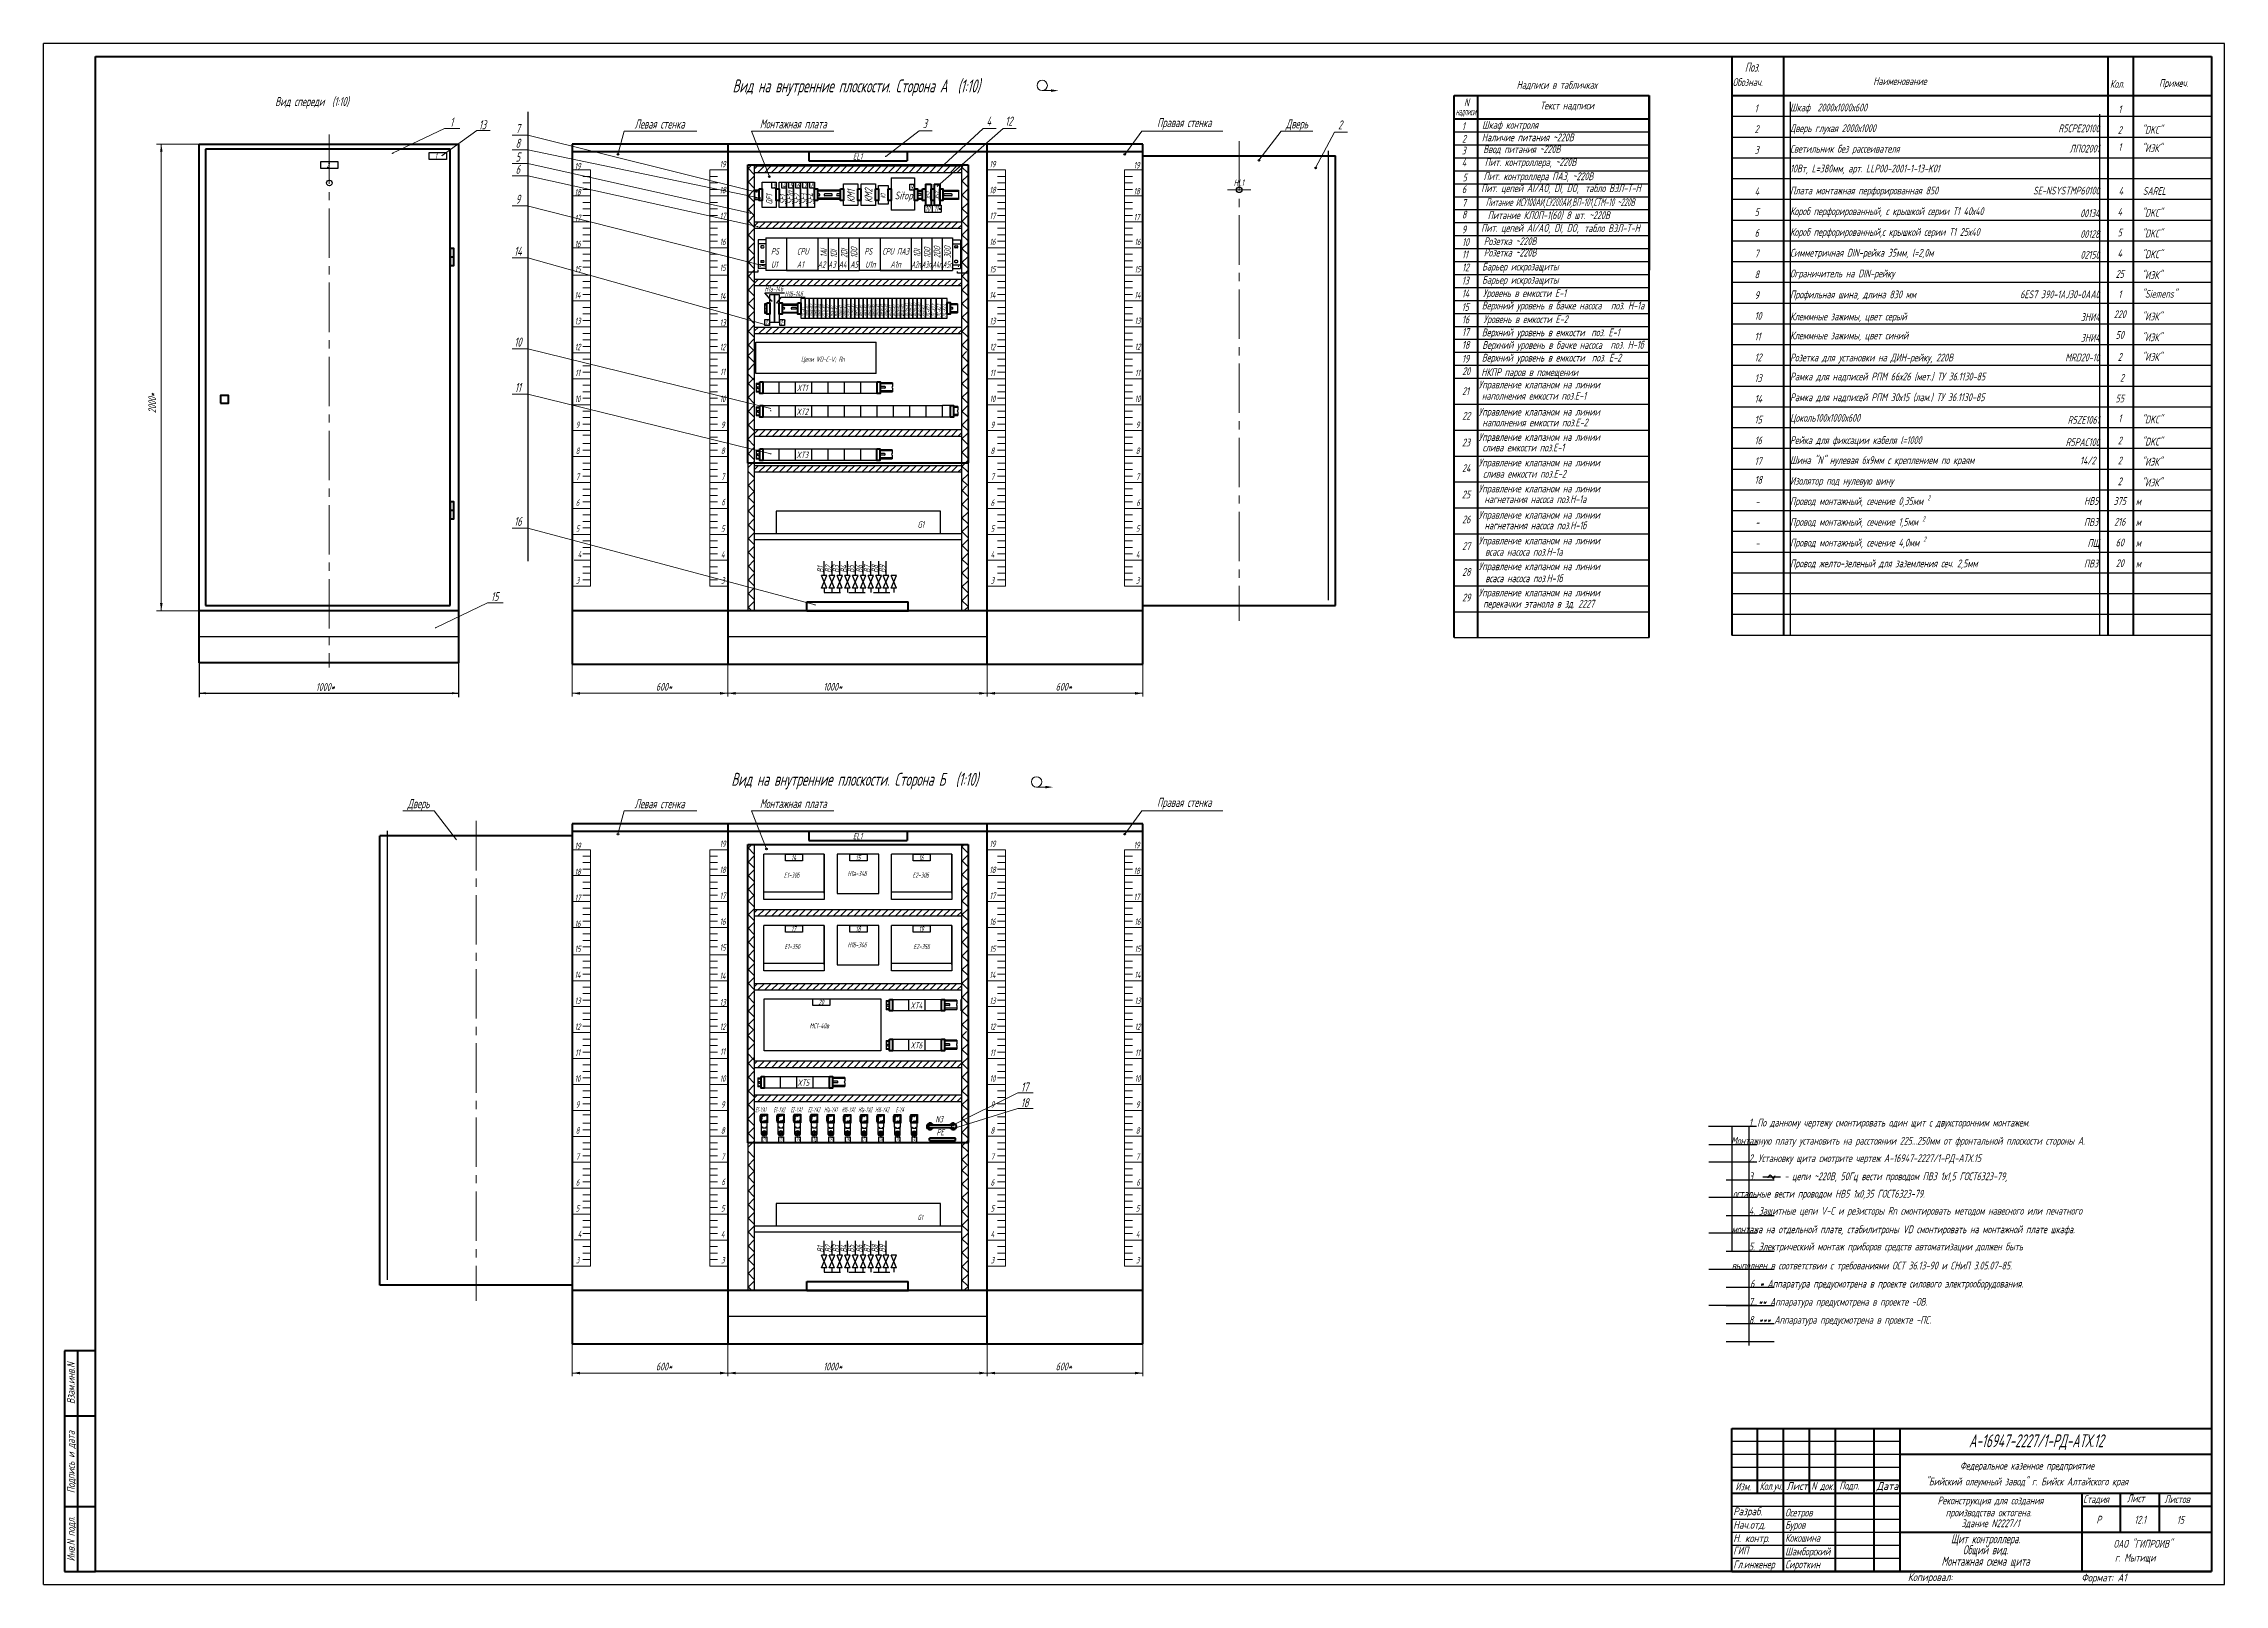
# Model space of a CAD drawing. Header units: millimetres. Extents: x -338 to 6826, y -8218 to 3153.
# Drawn here: x 2037 to 2878, y -4207 to -3613 of the extents above; entities that cross this region are included whole.
import ezdxf
from ezdxf.enums import TextEntityAlignment as Align

# ---------------------------------------------------------------- set-up
doc = ezdxf.new("R2010")
doc.units = ezdxf.units.MM
for name, pattern in [('Center', [1.5, 0.45, -0.5, 0.05, -0.5]), ('CENTRE2', [28.575, 19.05, -3.175, 3.175, -3.175]), ('Dashed', [2, 1, -1]), ('невидимая', [9.525, 6.35, -3.175])]:
    doc.linetypes.add(name, pattern=pattern)
doc.layers.get('Defpoints').update_dxf_attribs({"color": 251})
for name, color, linetype, lineweight in [('AM_0', 7, 'Continuous', 30), ('AM_3', 7, 'Dashed', 5), ('AM_5', 7, 'Continuous', 5), ('AM_7', 7, 'Center', 5), ('RAZMER', 5, 'Continuous', 20), ('text', 41, 'Continuous', 20), ('Обводка', 6, 'Continuous', 25), ('Размерная', 4, 'Continuous', 25), ('Рамка тонкая', 5, 'Continuous', 25), ('Текст_КИП', 2, 'Continuous', 25), ('Толст.рамка', 7, 'Continuous', 60), ('Тонкая', 5, 'Continuous', 20)]:
    doc.layers.add(name, color=color, linetype=linetype, lineweight=lineweight)
for name, color, linetype in [('доп', 7, 'Continuous'), ('ТЕКСТ', 2, 'Continuous'), ('Текст.', 51, 'Continuous')]:
    doc.layers.add(name, color=color, linetype=linetype)
doc.styles.add('Simplex', font='simplex.shx', dxfattribs={"width": 0.7, "oblique": 15})

msp = doc.modelspace()

# ---------------------------------------------------------------- texts
at = {"color": 2, "style": 'Simplex', "oblique": 15, "width": 0.7}
for s, p in [('Взам.инв.N', (2048.96, -4129.92)), ('Подпись и дата', (2048.96, -4160.27)), ('Инв.N подл.', (2048.96, -4189.92))]:
    msp.add_text(s, height=3, rotation=90, dxfattribs=at).set_placement(p, align=Align.CENTER)
at = {"layer": 'Defpoints', "style": 'Simplex', "oblique": 15, "width": 0.35}
msp.add_text('30', height=2, dxfattribs=at).set_placement((2371.97, -4037.08))
at = {"layer": 'text', "style": 'Simplex', "oblique": 15, "width": 0.6}
for s, height, p in [('Вид на внутренние плоскости. Сторона А  (1:10)', 5, (2350.31, -3632.22)), ('1', 3.5, (2194.27, -3645.42)), ('13', 3.5, (2206.18, -3646.46)), ('7', 3.5, (2219.82, -3647.89)), ('Левая стенка', 3.5, (2274.48, -3646.15)), ('Монтажная плата', 3.5, (2326.01, -3646.12)), ('3', 3.5, (2376.75, -3645.97)), ('4', 3.5, (2401.43, -3645.06)), ('12', 3.5, (2409.16, -3645.06)), ('Правая стенка', 3.5, (2476.82, -3645.62)), ('Дверь', 3.5, (2520.26, -3646.12)), ('2', 3.5, (2536.9, -3646.51)), ('5', 3.5, (2219.82, -3658.89)), ('8', 3.5, (2219.82, -3653.58)), ('EL1', 2.5, (2350.86, -3658.17)), ('6', 3.5, (2219.82, -3663.61)), ('19', 2.5, (2242.83, -3661.92)), ('19', 2.5, (2298.76, -3661.12)), ('19', 2.5, (2402.83, -3661.12)), ('19', 2.5, (2458.42, -3661.57)), ('HL1', 2.5, (2497.86, -3668.24)), ('9', 3.5, (2219.82, -3675.17)), ('18', 2.5, (2242.83, -3671.92)), ('18', 2.5, (2298.76, -3671.12)), ('18', 2.5, (2402.83, -3671.12)), ('18', 2.5, (2458.42, -3671.57)), ('17', 2.5, (2242.83, -3681.92)), ('17', 2.5, (2298.76, -3681.12)), ('17', 2.5, (2402.83, -3681.12)), ('17', 2.5, (2458.42, -3681.57)), ('14', 3.5, (2219.82, -3695.24)), ('16', 2.5, (2242.83, -3691.92)), ('16', 2.5, (2298.76, -3691.12)), ('16', 2.5, (2402.83, -3691.12)), ('16', 2.5, (2458.76, -3691.12)), ('15', 2.5, (2242.83, -3701.62)), ('15', 2.5, (2298.76, -3701.11)), ('15', 2.5, (2402.83, -3701.62)), ('15', 2.5, (2458.76, -3701.62)), ('14', 2.5, (2242.83, -3711.62)), ('14', 2.5, (2298.76, -3712.04)), ('14', 2.5, (2402.83, -3711.62)), ('14', 2.5, (2458.76, -3711.62)), ('13', 2.5, (2242.83, -3721.62)), ('13', 2.5, (2298.76, -3722.22)), ('13', 2.5, (2402.83, -3721.62)), ('13', 2.5, (2458.76, -3721.55)), ('10', 3.5, (2219.82, -3730.26)), ('12', 2.5, (2242.83, -3731.62)), ('12', 2.5, (2298.76, -3731.62)), ('12', 2.5, (2402.83, -3731.62)), ('12', 2.5, (2458.76, -3731.55)), ('11', 2.5, (2242.83, -3741.62)), ('11', 2.5, (2298.76, -3741.2)), ('11', 2.5, (2402.83, -3741.62)), ('11', 2.5, (2458.76, -3741.62)), ('11', 3.5, (2219.82, -3747.76)), ('10', 2.5, (2242.83, -3751.62)), ('10', 2.5, (2298.76, -3751.62)), ('XT1', 2.5, (2329.47, -3747.4)), ('10', 2.5, (2402.83, -3751.62)), ('10', 2.5, (2458.76, -3751.62)), ('9', 2.5, (2242.83, -3761.62)), ('9', 2.5, (2298.83, -3761.62)), ('XT2', 2.5, (2329.49, -3756.6)), ('9', 2.5, (2402.83, -3761.62)), ('9', 2.5, (2458.83, -3761.62)), ('8', 2.5, (2242.83, -3771.63)), ('8', 2.5, (2298.83, -3771.62)), ('XT3', 2.5, (2329.49, -3773.23)), ('8', 2.5, (2402.83, -3771.62)), ('8', 2.5, (2458.83, -3771.62)), ('7', 2.5, (2242.83, -3781.63)), ('7', 2.5, (2298.83, -3781.62)), ('7', 2.5, (2402.83, -3781.62)), ('7', 2.5, (2458.83, -3781.62)), ('6', 2.5, (2242.83, -3791.63)), ('6', 2.5, (2299, -3791.39)), ('6', 2.5, (2402.83, -3791.62)), ('6', 2.5, (2459, -3791.62)), ('16', 3.5, (2219.82, -3799.36)), ('5', 2.5, (2242.83, -3801.63)), ('5', 2.5, (2298.83, -3801.62)), ('5', 2.5, (2402.83, -3801.62)), ('5', 2.5, (2458.83, -3801.62)), ('4', 2.5, (2243.6, -3811.54)), ('4', 2.5, (2298.83, -3811.62)), ('4', 2.5, (2402.83, -3811.62)), ('4', 2.5, (2458.83, -3811.62)), ('15', 3.5, (2210.89, -3828.33)), ('3', 2.5, (2242.83, -3821.62)), ('3', 2.5, (2298.83, -3821.62)), ('3', 2.5, (2402.83, -3821.62)), ('3', 2.5, (2458.83, -3821.62)), ('Вид на внутренние плоскости. Сторона Б  (1:10)', 5, (2349.71, -3899.55)), ('Дверь', 3.5, (2181.51, -3908.18)), ('Левая стенка', 3.5, (2274.48, -3908.21)), ('Монтажная плата', 3.5, (2326.01, -3908.16)), ('Правая стенка', 3.5, (2476.82, -3907.68)), ('EL1', 2.5, (2350.86, -3920.23)), ('19', 2.5, (2242.83, -3923.98)), ('19', 2.5, (2298.76, -3923.18)), ('19', 2.5, (2402.83, -3923.18)), ('19', 2.5, (2458.42, -3923.63)), ('18', 2.5, (2242.83, -3933.98)), ('18', 2.5, (2298.76, -3933.18)), ('18', 2.5, (2402.83, -3933.18)), ('18', 2.5, (2458.42, -3933.63)), ('17', 2.5, (2242.83, -3943.98)), ('17', 2.5, (2298.76, -3943.18)), ('17', 2.5, (2402.83, -3943.18)), ('17', 2.5, (2458.42, -3943.63)), ('16', 2.5, (2242.83, -3953.98)), ('16', 2.5, (2298.76, -3953.18)), ('16', 2.5, (2402.83, -3953.18)), ('16', 2.5, (2458.76, -3953.18)), ('15', 2.5, (2298.76, -3963.16)), ('15', 2.5, (2242.83, -3963.68)), ('15', 2.5, (2402.83, -3963.68)), ('15', 2.5, (2458.76, -3963.68)), ('14', 2.5, (2242.83, -3973.68)), ('14', 2.5, (2298.76, -3974.1)), ('14', 2.5, (2402.83, -3973.68)), ('14', 2.5, (2458.76, -3973.68)), ('13', 2.5, (2242.83, -3983.68)), ('13', 2.5, (2298.76, -3984.28)), ('XT4', 2.5, (2373.48, -3985.5)), ('13', 2.5, (2402.83, -3983.68)), ('13', 2.5, (2458.76, -3983.68)), ('12', 2.5, (2242.83, -3993.68)), ('12', 2.5, (2298.76, -3993.68)), ('12', 2.5, (2402.83, -3993.68)), ('12', 2.5, (2458.76, -3993.68)), ('11', 2.5, (2242.83, -4003.68)), ('11', 2.5, (2298.76, -4003.25)), ('XT6', 2.5, (2373.48, -4000.83)), ('11', 2.5, (2402.83, -4003.68)), ('11', 2.5, (2458.76, -4003.68)), ('10', 2.5, (2242.83, -4013.68)), ('10', 2.5, (2298.76, -4013.68)), ('10', 2.5, (2402.83, -4013.68)), ('10', 2.5, (2458.76, -4013.68)), ('XT5', 2.5, (2329.9, -4015.28)), ('18', 3.5, (2415.26, -4023.47)), ('17', 3.5, (2415.26, -4017.42)), ('9', 2.5, (2242.83, -4023.68)), ('9', 2.5, (2298.83, -4023.68)), ('N3', 2.5, (2382.29, -4029.32)), ('9', 2.5, (2402.83, -4023.68)), ('9', 2.5, (2458.83, -4023.68)), ('8', 2.5, (2242.83, -4033.69)), ('8', 2.5, (2298.83, -4033.68)), ('РЕ', 2.5, (2382.71, -4034.33)), ('8', 2.5, (2402.83, -4033.68)), ('8', 2.5, (2458.83, -4033.68)), ('7', 2.5, (2242.83, -4043.69)), ('7', 2.5, (2298.83, -4043.68)), ('7', 2.5, (2402.83, -4043.68)), ('7', 2.5, (2458.83, -4043.68)), ('6', 2.5, (2242.83, -4053.69)), ('6', 2.5, (2299, -4053.44)), ('6', 2.5, (2402.83, -4053.68)), ('6', 2.5, (2459, -4053.68)), ('5', 2.5, (2242.83, -4063.69)), ('5', 2.5, (2298.83, -4063.68)), ('5', 2.5, (2402.83, -4063.68)), ('5', 2.5, (2458.83, -4063.68)), ('4', 2.5, (2243.6, -4073.6)), ('4', 2.5, (2298.83, -4073.68)), ('4', 2.5, (2402.83, -4073.68)), ('4', 2.5, (2458.83, -4073.68)), ('3', 2.5, (2242.83, -4083.68)), ('3', 2.5, (2298.83, -4083.68)), ('3', 2.5, (2402.83, -4083.68)), ('3', 2.5, (2458.83, -4083.68))]:
    msp.add_text(s, height=height, dxfattribs=at).set_placement(p, align=Align.CENTER)
for s, height, p in [('Вид спереди  (1:10)', 3.5, (2126.2, -3637.49)), ('1', 2, (2187.85, -3657.75)), ('2', 2, (2146.04, -3661.23)), ('1000*', 3, (2141.9, -3862.95)), ('600*', 3, (2273.07, -3862.85)), ('1000*', 3, (2337.6, -3862.85)), ('600*', 3, (2427.22, -3862.85)), ('14', 2, (2325.25, -3928.25)), ('15', 2, (2350.09, -3928.25)), ('16', 2, (2374.46, -3928.25)), ('17', 2, (2325.25, -3955.75)), ('18', 2, (2350.09, -3955.75)), ('19', 2, (2374.46, -3955.75)), ('20', 2, (2335.73, -3984.02)), ('600*', 3, (2273.07, -4124.9)), ('1000*', 3, (2337.6, -4124.9)), ('600*', 3, (2427.22, -4124.9))]:
    msp.add_text(s, height=height, dxfattribs=at).set_placement(p)
msp.add_text('2000*', height=3, rotation=90, dxfattribs=at).set_placement((2080.31, -3752.04), align=Align.CENTER)
at = {"layer": 'доп', "style": 'Simplex', "oblique": 15, "width": 0.6}
for s, p in [('В1', (2337.79, -3817.45)), ('В2', (2340.79, -3817.45)), ('В3', (2343.79, -3817.45)), ('В4', (2346.79, -3817.45)), ('В5', (2349.58, -3817.45)), ('В6', (2352.79, -3817.45)), ('В7', (2355.79, -3817.45)), ('В8', (2358.79, -3817.45)), ('В9', (2361.63, -3817.45)), ('В1', (2337.79, -4079.5)), ('В2', (2340.79, -4079.5)), ('В3', (2343.79, -4079.5)), ('В4', (2346.79, -4079.5)), ('В5', (2349.58, -4079.5)), ('В6', (2352.79, -4079.5)), ('В7', (2355.79, -4079.5)), ('В8', (2358.79, -4079.5)), ('В9', (2361.63, -4079.5))]:
    msp.add_text(s, height=2.5, rotation=90, dxfattribs=at).set_placement(p)
at = {"layer": 'ТЕКСТ', "char_height": 3, "width": 19, "attachment_point": 4, "style": 'Simplex'}
for s, insert in [('{\\W0.8;Разраб.}', (2688.53, -4179.68)), ('{\\W0.8;Нач.отд.}', (2688.53, -4184.68)), ('{\\W0.8;Н. контр.}', (2688.53, -4190.01)), ('ГИП', (2688.53, -4194.37))]:
    msp.add_mtext(s, dxfattribs=dict(at, insert=insert))
at = {"layer": 'Текст.', "style": 'Simplex', "oblique": 15, "width": 0.6}
for s, height, p in [('Поз.', 3.5, (2693.03, -3624.22)), ('Обознач.', 3, (2688.31, -3629.75)), ('Наименование', 3, (2742.52, -3629.37)), ('Кол.', 3, (2833.81, -3630.44)), ('Примеч.', 3, (2852.75, -3630.1)), ('1', 3, (2696.78, -3639.87)), ('Шкаф  2000х1000х600', 3, (2710.44, -3639.53)), ('2', 3, (2696.78, -3647.87)), ('Дверь глухая 2000х1000', 3, (2710.44, -3647.53)), ('"DKC"', 3, (2846.06, -3648.14)), ('3', 3, (2696.78, -3655.87)), ('Светильник без рассеивателя ', 3, (2710.44, -3655.45)), ('"ИЭК"', 3, (2846.06, -3655.22)), ('10Вт, L=380мм, арт. LLP00-2001-1-13-K01', 3, (2710.44, -3663.07)), ('4', 3, (2696.78, -3671.87)), ('Плата монтажная перфорированная 850', 3, (2710.44, -3671.53)), ('SAREL', 3, (2846.48, -3671.74)), ('5', 3, (2696.78, -3679.87)), ('Короб перфорированный, с крышкой серии Т1 40х40', 3, (2710.44, -3679.53)), ('"DKC"', 3, (2846.06, -3680.14)), ('6', 3, (2696.78, -3687.87)), ('Короб перфорированный,с крышкой серии Т1 25х40', 3, (2710.44, -3687.53)), ('"DKC"', 3, (2846.06, -3688.14)), ('7', 3, (2696.78, -3695.87)), ('Симметричная DIN-рейка 35мм, l=2,0м', 3, (2710.44, -3695.53)), ('"DKC"', 3, (2846.06, -3696.14)), ('8', 3, (2696.78, -3703.87)), ('Профильная шина, длина 830 мм', 3, (2710.44, -3711.6)), ('Ограничитель на DIN-рейку', 3, (2710.44, -3703.53)), ('"ИЭК"', 3, (2846.06, -3704.14)), ('"Siemens"', 3, (2846.06, -3711.38)), ('9', 3, (2696.78, -3711.87)), ('10', 3, (2696.78, -3719.87)), ('Клеммные зажимы, цвет серый', 3, (2710.44, -3720.1)), ('"ИЭК"', 3, (2846.06, -3720.14)), ('11', 3, (2696.78, -3727.87)), ('Клеммные зажимы, цвет синий', 3, (2710.44, -3727.44)), ('"ИЭК"', 3, (2846.06, -3728.14)), ('12', 3, (2696.78, -3735.87)), ('Розетка для установки на ДИН-рейку, 220В', 3, (2710.44, -3735.94)), ('"ИЭК"', 3, (2846.06, -3735.71)), ('13', 3, (2696.78, -3743.87)), ('Рамка для надписей РПМ 66х26 (мет.) ТУ 36.1130-85', 3, (2710.44, -3743.26)), ('14', 3, (2696.78, -3751.87)), ('Рамка для надписей РПМ 30х15 (лам.) ТУ 36.1130-85', 3, (2710.44, -3751.26)), ('15', 3, (2696.78, -3759.87)), ('Цоколь100х1000х600', 3, (2710.44, -3759.18)), ('"DKC"', 3, (2846.06, -3759.8)), ('16', 3, (2696.78, -3767.87)), ('Рейка для фиксации кабеля l=1000', 3, (2710.44, -3767.76)), ('"DKC"', 3, (2846.06, -3768.37)), ('17', 3, (2696.78, -3775.87)), ('Шина "N" нулевая 6х9мм с креплением по краям', 3, (2710.44, -3775.47)), ('14/2', 3, (2822.26, -3775.66)), ('"ИЭК"', 3, (2846.06, -3776.09)), ('18', 3, (2696.78, -3783.1)), ('Изолятор под нулевую шину', 3, (2710.44, -3783.47)), ('"ИЭК"', 3, (2846.06, -3784.09)), ('-', 3, (2697.06, -3791.48)), ('Провод монтажный, сечение 0,35мм', 3, (2710.44, -3791.3)), ('2', 2, (2763.47, -3789.54)), ('НВ5', 3, (2823.84, -3791.24)), ('м', 3, (2843.77, -3791.38)), ('-', 3, (2697.06, -3799.48)), ('Провод монтажный, сечение 1,5мм', 3, (2710.44, -3799.3)), ('2', 2, (2761.49, -3797.6)), ('ПВ3', 3, (2823.79, -3799.37)), ('м', 3, (2843.77, -3799.38)), ('-', 3, (2697.06, -3807.48)), ('Провод монтажный, сечение 4,0мм', 3, (2710.44, -3807.3)), ('2', 2, (2761.86, -3805.48)), ('м', 3, (2843.77, -3807.38)), ('Провод желто-зеленый для заземления сеч. 2,5мм', 3, (2710.44, -3815.3)), ('ПВ3', 3, (2823.79, -3815.37)), ('м', 3, (2843.77, -3815.38)), ('1. По данному чертежу смонтировать один щит с двухсторонним монтажем.', 3, (2694.55, -4030.91)), ('Монтажную плату установить на расстоянии 225...250мм от фронтальной плоскости стороны А.', 3, (2687.68, -4037.9)), ('2. Установку щита смотрите чертеж А-16947-2227/1-РД-АТХ.15', 3, (2694.55, -4044.61)), ('3.        - цепи ~220В, 50Гц вести проводом ПВ3 1х1,5 ГОСТ6323-79,', 3, (2694.55, -4051.6)), ('остальные вести проводом НВ5 1х0,35 ГОСТ6323-79.', 3, (2688.41, -4058.31)), ('4. Защитные цепи V-C и резисторы Rn смонтировать методом навесного или печатного ', 3, (2694.55, -4064.9)), ('монтажа на отдельной плате, стабилитроны VD смонтировать на монтажной плате шкафа.', 3, (2687.94, -4072.04)), ('5. Электрический монтаж приборов средств автоматизации должен быть', 3, (2694.55, -4078.65)), ('выполнен в соответствии с требованиями ОСТ 36.13-90 и СНиП 3.05.07-85.', 3, (2687.94, -4086.02)), ('6. * Аппаратура предусмотрена в проекте силового электрооборудования.', 3, (2695.02, -4092.99)), ('8. *** Аппаратура предусмотрена в проекте -ПС.', 3, (2694.55, -4106.95)), ('7. ** Аппаратура предусмотрена в проекте -ОВ.', 3, (2694.55, -4099.96))]:
    msp.add_text(s, height=height, dxfattribs=at).set_placement(p)
for s, height, p in [('1', 3, (2837.59, -3640.24)), ('2', 3, (2837.59, -3648.24)), ('1', 3, (2837.59, -3654.8)), ('4', 3, (2838.01, -3671.72)), ('10', 2, (2377.84, -3678.11)), ('11', 2, (2381.1, -3678.11)), ('4', 3, (2837.59, -3679.72)), ('5', 3, (2837.59, -3687.72)), ('4', 3, (2837.59, -3695.72)), ('25', 3, (2837.59, -3703.72)), ('1', 3, (2837.59, -3711.57)), ('220', 3, (2837.59, -3719.25)), ('50', 3, (2837.59, -3727.25)), ('2', 3, (2837.59, -3735.72)), ('2', 3, (2838.45, -3743.72)), ('55', 3, (2837.59, -3751.72)), ('1', 3, (2837.59, -3759.38)), ('2', 3, (2837.59, -3767.95)), ('2', 3, (2837.59, -3775.66)), ('2', 3, (2837.59, -3783.66)), ('375', 3, (2837.59, -3791.25)), ('216', 3, (2837.59, -3799.25)), ('60', 3, (2837.59, -3807.25)), ('20', 3, (2837.59, -3815.25))]:
    msp.add_text(s, height=height, dxfattribs=at).set_placement(p, align=Align.CENTER)
for s, p in [('R5CPE20100', (2829.81, -3647.58)), ('ЛПО2001', (2829.81, -3655.41)), ('SE-NSYSTMP60100', (2829.81, -3671.59)), ('00134', (2829.81, -3680.33)), ('00128', (2829.81, -3688.33)), ('02150', (2829.81, -3696.33)), ('6ES7 390-1AJ30-0AA0', (2829.81, -3711.57)), ('ЗНИ4', (2829.81, -3720.33)), ('ЗНИ4', (2829.81, -3728.33)), ('MRD20-10', (2829.81, -3735.9)), ('R5ZE1061', (2829.81, -3759.99)), ('R5РАС100', (2829.81, -3768.56)), ('ПЩ', (2829.81, -3807.47))]:
    msp.add_text(s, height=3, dxfattribs=at).set_placement(p, align=Align.RIGHT)
at = {"layer": 'Текст.', "style": 'Simplex', "oblique": 15, "width": 0.5}
for s, p in [('П1В1-К1', (2344.95, -3718.73)), ('П1В1-К2', (2346.54, -3718.73)), ('П2В2-К1', (2348.14, -3718.73)), ('П2В2-К2', (2349.74, -3718.73))]:
    msp.add_text(s, height=1.5, rotation=90, dxfattribs=at).set_placement(p)
at = {"layer": 'Текст_КИП', "style": 'Simplex', "oblique": 15}
for s, height, width, p in [('Надписи в табличках', 3, 0.6, (2604.99, -3630.84)), ('3', 2, 0.6, (2318.04, -3669.04)), ('4', 2, 0.6, (2321.91, -3669.04)), ('5', 2, 0.6, (2324.62, -3669.04)), ('6', 2, 0.6, (2327.32, -3669.04)), ('7', 2, 0.6, (2330.03, -3669.04)), ('8', 2, 0.6, (2332.73, -3669.04)), ('9', 2, 0.6, (2371.06, -3669.74)), ('Н1а-14б', 2, 0.6, (2314.99, -3708.98)), ('Н1б-14б', 2, 0.6, (2322.71, -3710.88)), ('12', 2, 0.6, (2315.18, -3721.97)), ('13', 2, 0.6, (2321, -3721.98)), ('Цепи VD-C-V; Rn', 2, 0.6, (2329.03, -3736.09)), ('МС1-40в', 2, 0.6, (2332.29, -3993.04)), ('21', 2, 0.35, (2314.15, -4037.08)), ('22', 2, 0.35, (2320.61, -4037.08)), ('23', 2, 0.35, (2327.03, -4037.1)), ('24', 2, 0.35, (2333.45, -4037.12)), ('25', 2, 0.35, (2339.87, -4037.08)), ('26', 2, 0.35, (2346.29, -4037.08)), ('27', 2, 0.35, (2352.71, -4037.08)), ('28', 2, 0.35, (2359.13, -4037.08)), ('29', 2, 0.35, (2365.55, -4037.08)), ('G1', 2, 0.6, (2373.97, -4066.94)), ('А-16947-2227/1-РД-АТХ.12', 5, 0.6, (2779.44, -4154.55)), ('Федеральное казенное предприятие', 3, 0.6, (2775.99, -4163.17)), ('Изм.', 3, 0.6, (2689.37, -4171.16)), ('Подп.', 3, 0.6, (2729.43, -4170.85)), ('"Бийский олеумный завод" г. Бийск Алтайского края ', 3, 0.6, (2762.7, -4169.25)), ('Осетров', 3, 0.6, (2708.57, -4181.23)), ('Стадия', 3, 0.6, (2823.47, -4176.07)), ('Лист', 3, 0.6, (2840.41, -4175.75)), ('Листов', 3, 0.6, (2854.81, -4176.07)), ('Буров', 3, 0.6, (2708.57, -4185.99)), ('Кокошина', 3, 0.6, (2708.57, -4190.99)), ('Р', 3, 0.6, (2828.57, -4183.98)), ('12.1', 3, 0.6, (2843.24, -4183.98)), ('15', 3, 0.6, (2859.6, -4184.06)), ('Шамборский', 3, 0.6, (2708.57, -4196.21)), ('ОАО "ГИПРОИВ"', 3, 0.6, (2835.19, -4193.26)), ('г. Мытищи', 3, 0.6, (2835.74, -4198.61)), ('Гл.инженер', 3, 0.6, (2688.57, -4201.21)), ('Сироткин', 3, 0.6, (2708.57, -4201.21))]:
    msp.add_text(s, height=height, dxfattribs=dict(at, width=width)).set_placement(p)
for s, width, p, p2 in [('надписи', 0.416794, (2581.48, -3641.07), (2589.28, -3641.07)), ('Кол.уч.', 0.603486, (2698.71, -4171), (2707.42, -4171)), ('Лист', 0.686041, (2709, -4171), (2717.24, -4171)), ('N док.', 0.628372, (2718.66, -4171), (2727.37, -4171)), ('Дата', 0.652619, (2743.83, -4171), (2752.22, -4171))]:
    msp.add_text(s, height=3, dxfattribs=dict(at, width=width)).set_placement(p, p2, align=Align.FIT)
for s, height, width, p in [('N', 3, 0.6, (2585.68, -3637.56)), ('Текст надписи', 3, 0.6, (2624.44, -3638.76)), ('Шкаф контроля', 3, 0.6, (2602.48, -3646.26)), ('Наличие питания ~220В', 3, 0.6, (2609.29, -3651.06)), ('Ввод питания ~220В', 3, 0.6, (2606.98, -3655.64)), ('Пит. контроллера, ~220В', 3, 0.6, (2610.35, -3660.6)), ('Пит. контроллера ПАЗ, ~220В', 3, 0.6, (2613.39, -3666.06)), ('Пит. цепей АI/АO, DI, DO, ', 3, 0.6, (2610.86, -3670.63)), ('Питание ИСУ100АИ,СУ200АИ,ВП-101,СТМ-10 ~220В', 3, 0.5, (2621.81, -3676.06)), ('табло ВЭЛ-Т-Н ', 3, 0.6, (2642.86, -3670.64)), ('Пит. цепей АI/АO, DI, DO, ', 3, 0.6, (2610.86, -3685.96)), ('Питание КЛОП-1(60) 8 шт. ~220В', 3, 0.6, (2617.39, -3681.08)), ('табло ВЭЛ-Т-Н ', 3, 0.6, (2642.49, -3686.09)), ('Розетка ~220В ', 3, 0.6, (2603.17, -3691.1)), ('Розетка ~220В ', 3, 0.6, (2603.17, -3695.49)), ('Барьер искрозащиты', 3, 0.6, (2606.42, -3700.89)), ('Барьер искрозащиты', 3, 0.6, (2606.42, -3705.98)), ('Уровень в емкости Е-1', 3, 0.6, (2608.05, -3711.09)), ('Верхний уровень в бачке насоса ', 3, 0.6, (2615.38, -3715.89)), ('поз. Н-1а', 3, 0.6, (2647.77, -3715.9)), ('Уровень в емкости Е-2', 3, 0.6, (2608.44, -3721.18)), ('Верхний уровень в емкости ', 3, 0.6, (2612.12, -3726.24)), ('поз. Е-1', 3, 0.6, (2639.25, -3726.23)), ('Верхний уровень в емкости ', 3, 0.6, (2612.12, -3736)), ('Верхний уровень в бачке насоса ', 3, 0.6, (2615.55, -3731.09)), ('поз. Е-2', 3, 0.6, (2639.66, -3735.98)), ('поз. Н-1б', 3, 0.6, (2647.58, -3731.01)), ('НКПР паров в помещении', 3, 0.6, (2610.02, -3741.57)), ('Управление клапаном на линии ', 3, 0.6, (2614.44, -3746.36)), ('наполнения емкости поз.Е-1', 3, 0.6, (2611.69, -3750.71)), ('Управление клапаном на линии ', 3, 0.6, (2614.44, -3756.83)), ('наполнения емкости поз.Е-2', 3, 0.6, (2612.08, -3760.98)), ('Управление клапаном на линии ', 3, 0.6, (2614.44, -3766.58)), ('слива емкости поз.Е-1', 3, 0.6, (2607.62, -3770.62)), ('Управление клапаном на линии ', 3, 0.6, (2614.44, -3776.39)), ('Управление клапаном на линии ', 3, 0.6, (2614.44, -3786.45)), ('слива емкости поз.Е-2', 3, 0.6, (2608.01, -3780.75)), ('нагнетания насоса поз.Н-1а', 3, 0.6, (2612.21, -3790.54)), ('Управление клапаном на линии ', 3, 0.6, (2614.44, -3796.6)), ('нагнетания насоса поз.Н-1б', 3, 0.6, (2612.21, -3800.65)), ('Управление клапаном на линии ', 3, 0.6, (2614.44, -3806.49)), ('всаса насоса поз.Н-1а', 3, 0.6, (2607.79, -3810.84)), ('Управление клапаном на линии ', 3, 0.6, (2614.44, -3816.42)), ('всаса насоса поз.Н-1б', 3, 0.6, (2607.79, -3821.06)), ('Управление клапаном на линии ', 3, 0.6, (2614.44, -3826.5)), ('перекачки этанола в зд. 2227 ', 3, 0.6, (2614.22, -3830.85)), ('Е1-30б', 2, 0.6, (2325.39, -3935)), ('Н1а-34б', 2, 0.6, (2350.6, -3934.36)), ('Е2-30б', 2, 0.6, (2375.12, -3935)), ('Е1-35б', 2, 0.6, (2325.64, -3962.51)), ('Н1б-34б', 2, 0.6, (2350.6, -3961.86)), ('Е2-35б', 2, 0.6, (2375.47, -3962.51)), ('Реконструкция для создания', 3, 0.6, (2787.74, -4176.56)), ('производства октогена. ', 3, 0.6, (2787.74, -4181.21)), ('Щит контроллера.', 3.5, 0.6, (2785.82, -4191.59)), ('Здание N2227/1', 3, 0.6, (2787.74, -4185.37)), ('Общий вид.', 3.5, 0.6, (2785.82, -4195.82)), ('Монтажная схема щита', 3.5, 0.6, (2785.82, -4200.25))]:
    msp.add_text(s, height=height, dxfattribs=dict(at, width=width)).set_placement(p, align=Align.CENTER)
at = {"layer": 'Текст_КИП', "color": 3, "style": 'Simplex', "oblique": 15, "width": 0.6}
for s, p in [('2', (2584.69, -3651.58)), ('1', (2584.43, -3646.78)), ('3', (2584.6, -3656.16)), ('4', (2584.69, -3660.74)), ('5', (2584.98, -3666.51)), ('6', (2584.69, -3671.05)), ('7', (2584.69, -3676.35)), ('8', (2584.73, -3680.84)), ('9', (2584.69, -3686.55)), ('10', (2585.29, -3691.41)), ('11', (2585.03, -3696.21)), ('12', (2585.29, -3701.2)), ('13', (2585.2, -3706.28)), ('14', (2585.29, -3711.23)), ('15', (2585.2, -3716.44)), ('16', (2585.29, -3721.28)), ('17', (2585.29, -3726.1)), ('19', (2585.29, -3736.39)), ('18', (2585.33, -3731.07)), ('20', (2585.55, -3741.19)), ('21', (2585.29, -3748.9)), ('22', (2585.55, -3758.39)), ('23', (2585.46, -3768.71)), ('24', (2585.55, -3778.6)), ('25', (2585.46, -3788.74)), ('26', (2585.55, -3798.35)), ('27', (2585.55, -3808.63)), ('28', (2585.59, -3818.6)), ('29', (2585.59, -3828.47))]:
    msp.add_text(s, height=3, dxfattribs=at).set_placement(p, align=Align.CENTER)
at = {"layer": 'Текст_КИП', "linetype": 'ByBlock', "lineweight": -3, "style": 'Simplex', "oblique": 15}
for s, height, width, p in [('QF1', 2.5, 0.6, (2318.02, -3675.45)), ('SF1', 2.5, 0.6, (2323.32, -3675.45)), ('SF1п', 2.5, 0.6, (2326.03, -3675.45)), ('SF2', 2.5, 0.6, (2328.74, -3675.45)), ('SF3', 2.5, 0.6, (2331.44, -3675.45)), ('SF4', 2.5, 0.6, (2334.15, -3675.45)), ('КМ1', 3, 0.6, (2349.8, -3674.79)), ('КМ2', 3, 0.6, (2356.59, -3674.79)), ('К1', 2, 0.6, (2361.68, -3673.15)), ('2DO', 2.5, 0.6, (2382.74, -3696.07)), ('3DO', 2.5, 0.6, (2386.74, -3696.07)), ('1АI', 2.5, 0.6, (2339.03, -3695.78)), ('1DI', 2.5, 0.6, (2342.92, -3696.07)), ('2DI', 2.5, 0.6, (2346.92, -3696.07)), ('1DO', 2.5, 0.6, (2350.74, -3696.07)), ('1DI', 2.5, 0.6, (2375.03, -3695.78)), ('1DО', 2.5, 0.6, (2378.92, -3696.07)), ('ПС-К1', 1.5, 0.55, (2330.48, -3718.73)), ('ДВК-К1', 1.5, 0.55, (2332.09, -3718.73)), ('ДВК-К2', 1.5, 0.55, (2333.79, -3718.73)), ('ДВК-К3', 1.5, 0.55, (2335.39, -3718.73)), ('ДВК-К4', 1.5, 0.55, (2336.99, -3718.73)), ('ОГП-К1', 1.5, 0.55, (2338.56, -3718.73)), ('ОГП-К2', 1.5, 0.55, (2340.13, -3718.73)), ('Н1а-К1', 1.5, 0.55, (2341.75, -3718.73)), ('Н1б-К1', 1.5, 0.55, (2343.34, -3718.73)), ('АВ1-К1', 1.5, 0.55, (2351.32, -3718.73)), ('АВ2-К1', 1.5, 0.55, (2352.91, -3718.73)), ('АВ3-К1', 1.5, 0.55, (2354.52, -3718.73)), ('АВ4-К1', 1.5, 0.55, (2356.16, -3718.73)), ('АВ1р-К1', 1.5, 0.5, (2357.74, -3718.73)), ('АВ2р-К1', 1.5, 0.5, (2359.33, -3718.73)), ('АВ3р-К1', 1.5, 0.5, (2360.94, -3718.73)), ('АВ4р-К1', 1.5, 0.5, (2362.56, -3718.73)), ('АП1-К1', 1.5, 0.55, (2364.14, -3718.73)), ('АП2-К1', 1.5, 0.55, (2365.72, -3718.73)), ('АП3-К1', 1.5, 0.55, (2367.31, -3718.73)), ('АП4-К1', 1.5, 0.55, (2368.94, -3718.73)), ('АП1р-К1', 1.5, 0.55, (2370.51, -3718.73)), ('АП2р-К1', 1.5, 0.55, (2372.15, -3718.73)), ('АП3р-К1', 1.5, 0.55, (2373.73, -3718.73)), ('АП4р-К1', 1.5, 0.55, (2375.36, -3718.73)), ('Рез-К2', 1.5, 0.55, (2376.95, -3718.73)), ('ПС-К2.1', 1.5, 0.55, (2378.85, -3718.73)), ('ПС-К2.2', 1.5, 0.55, (2380.95, -3718.73)), ('ПС-К2.3', 1.5, 0.55, (2383.03, -3718.73)), ('ПС-К2.4', 1.5, 0.55, (2384.98, -3718.73))]:
    msp.add_text(s, height=height, rotation=90, dxfattribs=dict(at, width=width)).set_placement(p)
for s, height, width, p in [('Sitop', 3, 0.6, (2365.16, -3673.46)), ('PS', 2.5, 0.6, (2317.45, -3694.75)), ('U1', 2.5, 0.6, (2317.45, -3699.81)), ('A1', 2.5, 0.6, (2327.45, -3699.81)), ('CPU', 2.5, 0.6, (2327.45, -3694.75)), ('A2', 2.5, 0.6, (2335.45, -3699.81)), ('A3', 2.5, 0.6, (2339.45, -3699.81)), ('A4', 2.5, 0.6, (2343.45, -3699.81)), ('A5', 2.5, 0.6, (2347.97, -3699.81)), ('PS', 2.5, 0.6, (2353.45, -3694.75)), ('U1п', 2.5, 0.6, (2353.76, -3699.81)), ('CPU ПАЗ', 2.5, 0.6, (2360.3, -3694.75)), ('A1п', 2.5, 0.6, (2363.45, -3699.81)), ('A2п', 2.5, 0.5, (2371.54, -3699.81)), ('A3п', 2.5, 0.5, (2375.54, -3699.81)), ('A4п', 2.5, 0.5, (2379.64, -3699.81)), ('A5п', 2.5, 0.5, (2383.64, -3699.81)), ('G1', 2.5, 0.6, (2373.97, -3800.02)), ('Е1-YA1', 2, 0.4, (2311.35, -4025.39)), ('Е1-YA2', 2, 0.4, (2318.41, -4025.39)), ('Е2-YA1', 2, 0.4, (2325, -4025.39)), ('Е2-YA2', 2, 0.4, (2331.66, -4025.39)), ('Н1а-YA1', 2, 0.4, (2337.92, -4025.39)), ('Н1б-YA1', 2, 0.4, (2344.69, -4025.39)), ('Н1а-YA2', 2, 0.4, (2351.12, -4025.39)), ('Н1б-YA2', 2, 0.4, (2357.65, -4025.39)), ('Е-YA', 2, 0.4, (2365.5, -4025.39))]:
    msp.add_text(s, height=height, dxfattribs=dict(at, width=width)).set_placement(p)
at = {"layer": 'Текст_КИП', "style": 'Simplex', "oblique": 15, "width": 0.6}
for s, p in [('ХS1', (2379.05, -3671.95)), ('ХS2', (2382.42, -3671.95))]:
    msp.add_text(s, height=1.8, rotation=90, dxfattribs=at).set_placement(p, align=Align.CENTER)
at = {"layer": 'Текст_КИП', "color": 3, "style": 'Simplex', "oblique": 15, "width": 0.8}
for s, p in [('Копировал:', (2755.87, -4206.1)), ('Формат: А1', (2822.8, -4206.3))]:
    msp.add_text(s, height=3, dxfattribs=at).set_placement(p)

# ---------------------------------------------------------------- blocks, each defined once
blk = doc.blocks.new('_Dot')
at = {"color": 0, "linetype": 'ByBlock', "lineweight": -2}
blk.add_line((-0.5, 0), (-1, 0), dxfattribs=at)
at = {"color": 0, "linetype": 'ByBlock', "lineweight": 13, "const_width": 0.5}
blk.add_lwpolyline([(-0.25, 0, 1), (0.25, 0, 1)], format="xyb", close=True, dxfattribs=at)
blk = doc.blocks.new('В1')
for p, q in [((7, -1.5), (0, 1.5)), ((0, 1.5), (0, -1.5)), ((7, 1.4), (0, -1.5)), ((7, 1.4), (7, -1.5))]:
    blk.add_line(p, q)
blk = doc.blocks.new('3_VT307_5D1_01_0__1703_in_VT307_5D1_01_0__1703')
at = {"layer": 'AM_0', "color": 0}
for p, q in [((82.9, 112.7), (81.3, 114.3)), ((81.3, 89.3), (81.3, 114.3)), ((81.3, 114.3), (114.7, 114.3)), ((81.3, 89.3), (82.1, 90)), ((81.3, 89.3), (114.7, 89.3)), ((81.5, 114.3), (81.5, 114.6)), ((81.5, 114.6), (114.7, 114.6)), ((81.5, 89), (81.5, 89.3)), ((88, 89), (81.5, 89)), ((81.9, 89.9), (81.9, 113.7)), ((114.3, 113.7), (81.9, 113.7)), ((114.3, 89.9), (81.9, 89.9)), ((82.1, 90), (82.1, 96.8)), ((82.1, 96.8), (87.5, 96.8)), ((91, 90), (82.1, 90)), ((82.9, 96.8), (82.9, 112.7)), ((105, 112.7), (82.9, 112.7)), ((88, 89), (88, 85.1)), ((88, 85.1), (108, 85.1)), ((91, 114.3), (91, 113.7)), ((105, 114.2), (91, 114.2)), ((91, 93.3), (91, 90)), ((91, 90.9), (111.4, 90.9)), ((91, 89.9), (91, 89.3)), ((105, 89.4), (91, 89.4)), ((105, 114.3), (105, 113.7)), ((105, 110.3), (105, 113.6)), ((105, 113.6), (112, 113.6)), ((105, 89.9), (105, 89.3)), ((114.7, 89), (108, 89)), ((108, 89), (108, 85.1)), ((110.5, 111.6), (110.5, 112.8)), ((130.1, 112.8), (110.5, 112.8)), ((110.5, 107.4), (110.5, 109)), ((111.2, 90.8), (111.4, 90.9)), ((130.1, 90.8), (111.2, 90.8)), ((111.4, 90.9), (111.4, 108.3)), ((112, 113.6), (112, 112.8)), ((112.5, 90.8), (112.5, 112.8)), ((114.3, 113.7), (114.2, 112.8)), ((114.2, 90.8), (114.3, 89.9)), ((114.7, 114.3), (114.3, 113.7)), ((114.3, 89.9), (114.7, 89.3)), ((114.7, 114.6), (114.7, 114.3)), ((114.7, 112.8), (114.7, 114.3)), ((114.7, 89.3), (114.7, 90.8)), ((114.7, 89.3), (114.7, 89)), ((130.1, 108.8), (130.1, 112.8)), ((130.7, 112.5), (130.1, 112.5)), ((131.5, 108.8), (130.1, 108.8)), ((130.1, 90.8), (130.1, 94.8)), ((130.1, 94.8), (131.5, 94.8)), ((130.7, 91.1), (130.1, 91.1)), ((131.4, 112), (130.7, 112.5)), ((130.7, 112.5), (130.7, 112.5)), ((130.7, 91.1), (131.4, 91.5)), ((130.7, 91.1), (130.7, 91.1)), ((133, 112), (131.4, 112)), ((131.4, 91.5), (133, 91.5)), ((131.5, 108.8), (131.5, 112)), ((133.8, 108.4), (131.5, 108.8)), ((131.5, 94.8), (133.8, 95.2)), ((131.5, 91.5), (131.5, 94.8)), ((133, 112.5), (133, 112)), ((158.6, 112.5), (133, 112.5)), ((133, 91.5), (133, 91.1)), ((158.6, 91.1), (133, 91.1)), ((133.7, 95.2), (133.7, 108.4)), ((134, 95.5), (134, 108.1)), ((149.6, 109.5), (145.1, 101.8)), ((145.1, 101.8), (149.6, 94)), ((158.5, 109.5), (149.6, 109.5)), ((149.6, 94), (158.5, 94)), ((163, 101.8), (158.5, 109.5)), ((158.5, 94), (163, 101.8)), ((158.6, 109.5), (158.6, 112.5)), ((158.6, 91.1), (158.6, 94.1)), ((161.6, 106.6), (161.6, 109.5)), ((161.6, 94.1), (161.6, 97))]:
    blk.add_line(p, q, dxfattribs=at)
for points in [[(110.5, 109), (110.5, 109.1), (110.5, 109.2), (110.6, 109.3), (110.6, 109.4), (110.6, 109.5), (110.6, 109.6), (110.6, 109.8), (110.6, 109.9), (110.6, 110.1), (110.6, 110.2), (110.6, 110.3), (110.6, 110.4), (110.6, 110.5), (110.6, 110.7), (110.6, 110.8), (110.6, 111), (110.6, 111.1), (110.6, 111.2), (110.6, 111.3), (110.5, 111.4), (110.5, 111.5), (110.5, 111.6)], [(134, 108.1), (134, 108.1), (134, 108.1), (134, 108.2), (134, 108.2), (134, 108.2), (134, 108.2), (134, 108.2), (134, 108.2), (134, 108.3), (134, 108.3), (134, 108.3), (134, 108.3), (134, 108.3), (134, 108.3), (134, 108.3), (134, 108.3), (134, 108.3), (133.9, 108.3), (133.9, 108.3), (133.9, 108.3), (133.9, 108.3), (133.9, 108.3), (133.9, 108.3), (133.9, 108.3), (133.9, 108.3), (133.9, 108.3), (133.9, 108.3), (133.9, 108.3), (133.9, 108.3), (133.9, 108.3), (133.9, 108.3), (133.9, 108.3), (133.9, 108.3), (133.9, 108.3), (133.9, 108.4), (133.9, 108.4), (133.9, 108.4), (133.9, 108.4), (133.9, 108.4), (133.9, 108.4), (133.9, 108.4), (133.9, 108.4), (133.9, 108.4), (133.9, 108.4), (133.9, 108.4), (133.9, 108.4), (133.9, 108.4), (133.9, 108.4), (133.9, 108.4), (133.9, 108.4), (133.9, 108.4), (133.9, 108.4), (133.9, 108.4), (133.9, 108.4), (133.8, 108.4), (133.8, 108.4), (133.8, 108.4), (133.8, 108.4), (133.8, 108.4), (133.8, 108.4), (133.8, 108.4), (133.8, 108.4), (133.8, 108.4), (133.8, 108.4), (133.8, 108.4), (133.8, 108.4), (133.8, 108.4), (133.8, 108.4), (133.8, 108.4), (133.8, 108.4), (133.8, 108.4), (133.8, 108.4), (133.8, 108.4), (133.8, 108.4), (133.8, 108.4), (133.8, 108.4)], [(133.8, 95.2), (133.8, 95.2), (133.8, 95.2), (133.8, 95.2), (133.8, 95.2), (133.8, 95.2), (133.8, 95.2), (133.8, 95.2), (133.8, 95.2), (133.8, 95.2), (133.8, 95.2), (133.8, 95.2), (133.8, 95.2), (133.8, 95.2), (133.8, 95.2), (133.8, 95.2), (133.8, 95.2), (133.8, 95.2), (133.8, 95.2), (133.8, 95.2), (133.8, 95.2), (133.8, 95.2), (133.9, 95.2), (133.9, 95.2), (133.9, 95.2), (133.9, 95.2), (133.9, 95.2), (133.9, 95.2), (133.9, 95.2), (133.9, 95.2), (133.9, 95.2), (133.9, 95.2), (133.9, 95.2), (133.9, 95.2), (133.9, 95.2), (133.9, 95.2), (133.9, 95.2), (133.9, 95.2), (133.9, 95.2), (133.9, 95.2), (133.9, 95.2), (133.9, 95.2), (133.9, 95.2), (133.9, 95.2), (133.9, 95.3), (133.9, 95.3), (133.9, 95.3), (133.9, 95.3), (133.9, 95.3), (133.9, 95.3), (133.9, 95.3), (133.9, 95.3), (133.9, 95.3), (133.9, 95.3), (133.9, 95.3), (133.9, 95.3), (133.9, 95.3), (133.9, 95.3), (133.9, 95.3), (134, 95.3), (134, 95.3), (134, 95.3), (134, 95.3), (134, 95.3), (134, 95.3), (134, 95.3), (134, 95.3), (134, 95.3), (134, 95.3), (134, 95.4), (134, 95.4), (134, 95.4), (134, 95.4), (134, 95.4), (134, 95.5), (134, 95.5), (134, 95.5)], [(161.6, 109.5), (161.6, 109.6), (161.6, 109.9), (161.6, 110.1), (161.5, 110.3), (161.5, 110.4), (161.4, 110.6), (161.3, 110.9), (161.2, 111), (161.2, 111.1), (161.2, 111.1), (161.2, 111.1), (161.2, 111.1), (161.1, 111.2), (161.1, 111.2), (161.1, 111.2), (161.1, 111.3), (161, 111.3), (161, 111.3), (161, 111.3), (161, 111.4), (160.9, 111.4), (160.9, 111.4), (160.9, 111.5), (160.9, 111.5), (160.8, 111.5), (160.8, 111.5), (160.8, 111.6), (160.8, 111.6), (160.8, 111.6), (160.7, 111.6), (160.7, 111.7), (160.7, 111.7), (160.7, 111.7), (160.6, 111.7), (160.6, 111.8), (160.6, 111.8), (160.5, 111.8), (160.5, 111.8), (160.5, 111.9), (160.5, 111.9), (160.4, 111.9), (160.4, 111.9), (160.4, 111.9), (160.3, 112), (160.3, 112), (160.3, 112), (160.2, 112), (160.2, 112), (160.2, 112.1), (160.2, 112.1), (160.1, 112.1), (160.1, 112.1), (160, 112.1), (160, 112.2), (160, 112.2), (160, 112.2), (159.9, 112.2), (159.9, 112.2), (159.8, 112.2), (159.8, 112.3), (159.8, 112.3), (159.8, 112.3), (159.7, 112.3), (159.7, 112.3), (159.6, 112.3), (159.6, 112.3), (159.6, 112.4), (159.5, 112.4), (159.5, 112.4), (159.5, 112.4), (159.4, 112.4), (159.4, 112.4), (159.4, 112.4), (159.3, 112.4), (159.3, 112.4), (159.3, 112.4), (159.3, 112.4), (159.2, 112.4), (159.2, 112.4), (159.1, 112.5), (159.1, 112.5), (159, 112.5), (159, 112.5), (159, 112.5), (159, 112.5), (158.9, 112.5), (158.9, 112.5), (158.8, 112.5), (158.8, 112.5), (158.8, 112.5), (158.7, 112.5), (158.7, 112.5), (158.7, 112.5), (158.6, 112.5)], [(158.6, 91.1), (158.7, 91.1), (158.7, 91.1), (158.7, 91.1), (158.8, 91.1), (158.8, 91.1), (158.8, 91.1), (158.9, 91.1), (158.9, 91.1), (159, 91.1), (159, 91.1), (159, 91.1), (159, 91.1), (159.1, 91.1), (159.1, 91.1), (159.2, 91.1), (159.2, 91.2), (159.3, 91.2), (159.3, 91.2), (159.3, 91.2), (159.3, 91.2), (159.4, 91.2), (159.4, 91.2), (159.4, 91.2), (159.5, 91.2), (159.5, 91.2), (159.5, 91.2), (159.6, 91.2), (159.6, 91.3), (159.6, 91.3), (159.7, 91.3), (159.7, 91.3), (159.8, 91.3), (159.8, 91.3), (159.8, 91.3), (159.8, 91.4), (159.9, 91.4), (159.9, 91.4), (160, 91.4), (160, 91.4), (160, 91.4), (160, 91.4), (160.1, 91.5), (160.1, 91.5), (160.2, 91.5), (160.2, 91.5), (160.2, 91.6), (160.2, 91.6), (160.3, 91.6), (160.3, 91.6), (160.3, 91.6), (160.4, 91.7), (160.4, 91.7), (160.4, 91.7), (160.5, 91.7), (160.5, 91.7), (160.5, 91.8), (160.5, 91.8), (160.6, 91.8), (160.6, 91.8), (160.6, 91.9), (160.7, 91.9), (160.7, 91.9), (160.7, 91.9), (160.7, 92), (160.8, 92), (160.8, 92), (160.8, 92), (160.8, 92.1), (160.8, 92.1), (160.9, 92.1), (160.9, 92.1), (160.9, 92.2), (160.9, 92.2), (161, 92.2), (161, 92.3), (161, 92.3), (161, 92.3), (161.1, 92.3), (161.1, 92.4), (161.1, 92.4), (161.1, 92.4), (161.2, 92.5), (161.2, 92.5), (161.2, 92.5), (161.2, 92.5), (161.2, 92.6), (161.3, 92.7), (161.4, 92.9), (161.5, 93.2), (161.5, 93.3), (161.6, 93.4), (161.6, 93.7), (161.6, 94), (161.6, 94.1)]]:
    blk.add_lwpolyline(points, dxfattribs=at)
for centre, radius in [((87.5, 93.3), 2.55), ((87.5, 93.3), 0.85), ((108.5, 110.3), 0.85), ((154, 101.8), 9), ((154, 101.8), 7.75), ((154, 101.8), 3.25)]:
    blk.add_circle(centre, radius, dxfattribs=at)
for centre, radius, start, end in [((87.5, 93.3), 3.5, 0, 90), ((108.5, 110.3), 3.5, 180, 325.97477), ((108.5, 110.3), 2.55, 40.46661, 319.53339)]:
    blk.add_arc(centre, radius, start, end, dxfattribs=at)
at = {"layer": 'AM_3', "color": 0}
for p, q in [((81.5, 114.6), (81.5, 89)), ((81.5, 89.5), (81.5, 114.1)), ((114.5, 114.1), (81.5, 114.1)), ((82.1, 106.1), (81.5, 106.7)), ((81.5, 96.9), (82.1, 97.5)), ((114.5, 89.5), (81.5, 89.5)), ((81.5, 89), (90, 89)), ((87.7, 106.1), (82.1, 106.1)), ((82.1, 106.1), (82.1, 97.5)), ((82.1, 97.5), (87.7, 97.5)), ((83.2, 112.4), (112.8, 112.4)), ((83.2, 91.2), (83.2, 112.4)), ((83.2, 91.2), (112.8, 91.2)), ((90.2, 101.8), (87.7, 106.1)), ((87.7, 106.1), (87.7, 97.5)), ((87.7, 97.5), (90.2, 101.8)), ((89.5, 111.8), (89.5, 114.6)), ((114.7, 111.8), (89.5, 111.8)), ((90, 89), (90, 85.1)), ((93.7, 85.7), (93.2, 85.1)), ((98, 93.8), (93.7, 91.3)), ((93.7, 91.3), (93.7, 85.7)), ((93.7, 91.3), (102.3, 91.3)), ((93.7, 85.7), (102.3, 85.7)), ((102.3, 91.3), (98, 93.8)), ((102.3, 85.7), (102.3, 91.3)), ((102.9, 85.1), (102.3, 85.7)), ((106, 89), (114.7, 89)), ((106, 89), (106, 85.1)), ((108.5, 106.1), (106.1, 101.8)), ((106.1, 101.8), (108.5, 97.5)), ((114.2, 106.1), (108.5, 106.1)), ((108.5, 106.1), (108.5, 97.5)), ((108.5, 97.5), (114.2, 97.5)), ((112.8, 91.2), (112.8, 112.4)), ((114.7, 106.7), (114.2, 106.1)), ((114.2, 106.1), (114.2, 97.5)), ((114.2, 97.5), (114.7, 96.9)), ((114.5, 89.5), (114.5, 114.1)), ((114.7, 89), (114.7, 114.6)), ((114.7, 90.8), (114.7, 112.8)), ((114.7, 112.8), (114.7, 90.8)), ((130.7, 112.5), (131.4, 112)), ((131.4, 91.5), (130.7, 91.1)), ((158.6, 94.1), (158.6, 109.5)), ((161.6, 94.1), (161.6, 109.5))]:
    blk.add_line(p, q, dxfattribs=at)
for points in [[(111.4, 108.3), (111.4, 108.3), (111.4, 108.2), (111.3, 108.2), (111.3, 108.2), (111.3, 108.1), (111.2, 108.1), (111.2, 108), (111.1, 108), (111.1, 107.9), (111, 107.8), (111, 107.8), (111, 107.8), (110.9, 107.7), (110.9, 107.7), (110.8, 107.6), (110.7, 107.6), (110.7, 107.5), (110.7, 107.5), (110.6, 107.5), (110.6, 107.4), (110.5, 107.4), (110.5, 107.4)], [(158.6, 109.5), (158.7, 109.5), (158.7, 109.5), (158.8, 109.4), (158.8, 109.4), (158.9, 109.4), (158.9, 109.3), (159, 109.3), (159.1, 109.2), (159.1, 109.2), (159.2, 109.1), (159.2, 109.1), (159.3, 109.1), (159.3, 109), (159.4, 109), (159.5, 108.9), (159.5, 108.8), (159.6, 108.8), (159.6, 108.8), (159.6, 108.7), (159.7, 108.7), (159.8, 108.6), (159.8, 108.6), (159.8, 108.5), (159.9, 108.5), (159.9, 108.4), (160, 108.4), (160, 108.4), (160, 108.3), (160.1, 108.2), (160.1, 108.2), (160.2, 108.1), (160.2, 108), (160.3, 108), (160.3, 108), (160.3, 107.9), (160.4, 107.8), (160.4, 107.8), (160.5, 107.7), (160.5, 107.6), (160.5, 107.6), (160.5, 107.5), (160.6, 107.5), (160.6, 107.4), (160.7, 107.2), (160.9, 106.8), (161.1, 106.3), (161.2, 106.1), (161.2, 105.9), (161.4, 105.5), (161.5, 105), (161.5, 104.5), (161.6, 104.1), (161.6, 103.6), (161.6, 103.4), (161.6, 103.3), (161.6, 103.2), (161.6, 103.2), (161.6, 103.1), (161.6, 103.1), (161.6, 103), (161.6, 102.9), (161.6, 102.9), (161.6, 102.8), (161.6, 102.7), (161.6, 102.7), (161.6, 102.6), (161.6, 102.5), (161.6, 102.5), (161.6, 102.4), (161.6, 102.3), (161.6, 102.2), (161.6, 102.2), (161.6, 102.1), (161.6, 102), (161.6, 102), (161.6, 101.9)], [(161.6, 101.7), (161.6, 101.6), (161.6, 101.5), (161.6, 101.5), (161.6, 101.4), (161.6, 101.4), (161.6, 101.3), (161.6, 101.2), (161.6, 101.1), (161.6, 101.1), (161.6, 101), (161.6, 100.9), (161.6, 100.9), (161.6, 100.8), (161.6, 100.7), (161.6, 100.7), (161.6, 100.6), (161.6, 100.5), (161.6, 100.5), (161.6, 100.4), (161.6, 100.3), (161.6, 100.3), (161.6, 100.2), (161.6, 100), (161.6, 99.5), (161.5, 99.1), (161.5, 98.6), (161.4, 98.1), (161.2, 97.7), (161.2, 97.5), (161.1, 97.3), (160.9, 96.8), (160.7, 96.4), (160.6, 96.2), (160.6, 96.1), (160.5, 96), (160.5, 96), (160.5, 96), (160.5, 95.9), (160.4, 95.8), (160.4, 95.8), (160.3, 95.7), (160.3, 95.6), (160.3, 95.6), (160.2, 95.6), (160.2, 95.5), (160.1, 95.4), (160.1, 95.4), (160, 95.3), (160, 95.2), (160, 95.2), (159.9, 95.2), (159.9, 95.1), (159.8, 95.1), (159.8, 95), (159.8, 95), (159.7, 94.9), (159.6, 94.9), (159.6, 94.8), (159.6, 94.8), (159.5, 94.7), (159.5, 94.7), (159.4, 94.6), (159.3, 94.6), (159.3, 94.5), (159.2, 94.5), (159.2, 94.5), (159.1, 94.4), (159.1, 94.4), (159, 94.3), (158.9, 94.3), (158.9, 94.2), (158.8, 94.2), (158.8, 94.2), (158.7, 94.1), (158.7, 94.1), (158.6, 94.1)]]:
    blk.add_lwpolyline(points, dxfattribs=at)
for centre, radius in [((85.5, 111.1), 1.62), ((110.5, 92.5), 1.62), ((154, 101.8), 7.5)]:
    blk.add_circle(centre, radius, dxfattribs=at)
for centre, radius, start, end in [((108.5, 110.3), 3.5, 180, 303.66153), ((133.7, 108.1), 0.3, 0, 80), ((133.7, 95.5), 0.3, 280, 0)]:
    blk.add_arc(centre, radius, start, end, dxfattribs=at)
at = {"layer": 'AM_5', "color": 0}
for p, q in [((81.5, 106.7), (87.7, 106.7)), ((81.5, 96.9), (87.7, 96.9)), ((93.2, 85.1), (93.2, 91.3)), ((102.9, 85.1), (102.9, 91.3)), ((114.7, 106.7), (108.5, 106.7)), ((114.7, 96.9), (108.5, 96.9))]:
    blk.add_line(p, q, dxfattribs=at)
for centre, radius in [((85.5, 111.1), 2), ((110.5, 92.5), 2), ((154, 101.8), 6.89)]:
    blk.add_arc(centre, radius, 75, 15, dxfattribs=at)
at = {"layer": 'AM_7', "color": 0}
for p, q in [((81.1, 101.8), (90.6, 101.8)), ((83.4, 111.1), (87.6, 111.1)), ((84.9, 93.3), (90.2, 93.3)), ((85.5, 109), (85.5, 113.2)), ((87.5, 90.6), (87.5, 96)), ((98, 84.7), (98, 94.2)), ((105.6, 101.8), (115.2, 101.8)), ((105.9, 110.3), (111.2, 110.3)), ((108.4, 92.5), (112.6, 92.5)), ((108.5, 107.6), (108.5, 113)), ((110.5, 90.4), (110.5, 94.6)), ((144.6, 101.8), (163.5, 101.8)), ((154, 92.3), (154, 111.2))]:
    blk.add_line(p, q, dxfattribs=at)

# ---------------------------------------------------------------- hatches: boundary and pattern name
at = {"ltscale": 0.5}
h = msp.add_hatch(color=256, dxfattribs=at)
edge = h.paths.add_edge_path()
edge.add_arc((2361.69, -3656.9), 0.277, 0, 360)
h = msp.add_hatch(color=256, dxfattribs=at)
edge = h.paths.add_edge_path()
edge.add_arc((2384.19, -3660.18), 0.277, 0, 360)
h = msp.add_hatch(color=256, dxfattribs=at)
edge = h.paths.add_edge_path()
edge.add_arc((2312.01, -3670.66), 0.277, 0, 360)
h = msp.add_hatch(color=256, dxfattribs=at)
edge = h.paths.add_edge_path()
edge.add_arc((2312.01, -3670.66), 0.277, 0, 360)
h = msp.add_hatch(color=256, dxfattribs=at)
edge = h.paths.add_edge_path()
edge.add_arc((2313.33, -3672.96), 0.277, 0, 360)
h = msp.add_hatch(color=256, dxfattribs=at)
edge = h.paths.add_edge_path()
edge.add_arc((2313.33, -3672.96), 0.277, 0, 360)
h = msp.add_hatch(color=256, dxfattribs=at)
edge = h.paths.add_edge_path()
edge.add_arc((2381.67, -3668.4), 0.277, 0, 360)
msp.add_hatch(color=256, dxfattribs=at).paths.add_polyline_path([(2309.25, -3678.78, 1), (2309.81, -3678.78, 1)])
msp.add_hatch(color=256, dxfattribs=at).paths.add_polyline_path([(2309.25, -3678.78, 1), (2309.81, -3678.78, 1)])
h = msp.add_hatch(color=256, dxfattribs=at)
edge = h.paths.add_edge_path()
edge.add_arc((2312.35, -3683.99), 0.277, 0, 360)
h = msp.add_hatch(color=256, dxfattribs=at)
edge = h.paths.add_edge_path()
edge.add_arc((2312.35, -3683.99), 0.277, 0, 360)
h = msp.add_hatch(color=256, dxfattribs=at)
edge = h.paths.add_edge_path()
edge.add_arc((2313.25, -3699.33), 0.277, 0, 360)
h = msp.add_hatch(color=256, dxfattribs=at)
edge = h.paths.add_edge_path()
edge.add_arc((2313.25, -3699.33), 0.277, 0, 360)
h = msp.add_hatch(color=256, dxfattribs=at)
edge = h.paths.add_edge_path()
edge.add_arc((2389.74, -3699.33), 0.277, 180, 540, ccw=False)
h = msp.add_hatch(color=256, dxfattribs=at)
edge = h.paths.add_edge_path()
edge.add_arc((2389.74, -3699.33), 0.277, 180, 540, ccw=False)
h = msp.add_hatch(color=256, dxfattribs=at)
edge = h.paths.add_edge_path()
edge.add_arc((2317.8, -3712.65), 0.277, 0, 360)
h = msp.add_hatch(color=256, dxfattribs=at)
edge = h.paths.add_edge_path()
edge.add_arc((2319.75, -3713.46), 0.277, 0, 360)
h = msp.add_hatch(color=256, dxfattribs=at)
edge = h.paths.add_edge_path()
edge.add_arc((2315.11, -3721.71), 0.277, 0, 360)
h = msp.add_hatch(color=256, dxfattribs=at)
edge = h.paths.add_edge_path()
edge.add_arc((2315.11, -3721.71), 0.277, 0, 360)
h = msp.add_hatch(color=256, dxfattribs=at)
edge = h.paths.add_edge_path()
edge.add_arc((2317.38, -3754.95), 0.277, 0, 360)
h = msp.add_hatch(color=256, dxfattribs=at)
edge = h.paths.add_edge_path()
edge.add_arc((2317.38, -3771.58), 0.277, 0, 360)
h = msp.add_hatch(color=256, dxfattribs=at)
edge = h.paths.add_edge_path()
edge.add_arc((2317.38, -3771.58), 0.277, 0, 360)
h = msp.add_hatch(color=256, dxfattribs=at)
edge = h.paths.add_edge_path()
edge.add_arc((2334.44, -3829.78), 0.277, 0, 360)
h = msp.add_hatch(color=256, dxfattribs=at)
edge = h.paths.add_edge_path()
edge.add_arc((2334.44, -3829.78), 0.277, 0, 360)
at = {"layer": 'RAZMER'}
h = msp.add_hatch(dxfattribs=at)
h.set_pattern_fill('ANSI31', color=241, scale=15, style=0)
h.set_pattern_definition([(45, (-8945.8299, 845.4165), (-1.32582521, 1.32582521), [])])
h.paths.add_polyline_path([(2310.99, -3660.56), (2310.99, -3663.06), (2390.93, -3663.06), (2390.93, -3660.56)])
at = {"layer": 'RAZMER', "ltscale": 0.9}
h = msp.add_hatch(dxfattribs=at)
h.set_pattern_fill('ANSI37', color=241, scale=30, style=0)
h.set_pattern_definition([(45, (195.562, -1771.6978), (-2.6516504, 2.6516504), []), (135, (195.562, -1771.6978), (-2.6516504, -2.6516504), [])])
h.paths.add_polyline_path([(2393.43, -3732.16), (2390.93, -3732.16), (2390.93, -3784.54), (2393.43, -3784.54)])
at = {"layer": 'RAZMER'}
h = msp.add_hatch(dxfattribs=at)
h.set_pattern_fill('ANSI31', color=241, scale=15, style=0)
h.set_pattern_definition([(45, (-8945.8299, 558.7338), (-1.32582521, 1.32582521), [])])
h.paths.add_polyline_path([(2310.99, -3947.24), (2310.99, -3949.74), (2390.93, -3949.74), (2390.93, -3947.24)])
h = msp.add_hatch(dxfattribs=at)
h.set_pattern_fill('ANSI31', color=241, scale=15, style=0)
h.set_pattern_definition([(45, (-8945.8299, 530.2173), (-1.32582521, 1.32582521), [])])
h.paths.add_polyline_path([(2310.99, -3975.76), (2310.99, -3978.26), (2390.93, -3978.26), (2390.93, -3975.76)])
at = {"layer": 'RAZMER', "ltscale": 0.9}
h = msp.add_hatch(dxfattribs=at)
h.set_pattern_fill('ANSI37', color=241, scale=30, style=0)
h.set_pattern_definition([(45, (195.562, -2033.7546), (-2.6516504, 2.6516504), []), (135, (195.562, -2033.7546), (-2.6516504, -2.6516504), [])])
h.paths.add_polyline_path([(2393.43, -3994.22), (2390.93, -3994.22), (2390.93, -4046.6), (2393.43, -4046.6)])
at = {"layer": 'RAZMER'}
h = msp.add_hatch(dxfattribs=at)
h.set_pattern_fill('ANSI31', color=241, scale=15, style=0)
h.set_pattern_definition([(45, (-8945.8299, 500.3449), (-1.32582521, 1.32582521), [])])
h.paths.add_polyline_path([(2310.99, -4005.63), (2310.99, -4008.13), (2390.93, -4008.13), (2390.93, -4005.63)])
h = msp.add_hatch(dxfattribs=at)
h.set_pattern_fill('ANSI31', color=241, scale=15, style=0)
h.set_pattern_definition([(45, (-8945.8299, 487.2429), (-1.32582521, 1.32582521), [])])
h.paths.add_polyline_path([(2310.99, -4018.73), (2310.99, -4021.23), (2390.93, -4021.23), (2390.93, -4018.73)])
at = {"layer": 'Размерная'}
h = msp.add_hatch(dxfattribs=at)
h.set_pattern_fill('ANSI31', color=241, scale=15, style=0)
h.set_pattern_definition([(45, (-8942.8054, 823.876), (-1.32582521, 1.32582521), [])])
h.paths.add_polyline_path([(2310.99, -3682.1), (2310.99, -3684.6), (2390.93, -3684.6), (2390.93, -3682.1)])
h = msp.add_hatch(dxfattribs=at)
h.set_pattern_fill('ANSI31', color=241, scale=15, style=0)
h.set_pattern_definition([(45, (-8942.8054, 801.7777), (-1.32582521, 1.32582521), [])])
h.paths.add_polyline_path([(2310.99, -3704.2), (2310.99, -3706.7), (2390.93, -3706.7), (2390.93, -3704.2)])
h = msp.add_hatch(dxfattribs=at)
h.set_pattern_fill('ANSI31', color=241, scale=15, style=0)
h.set_pattern_definition([(45, (-8942.8054, 783.2919), (-1.32582521, 1.32582521), [])])
h.paths.add_polyline_path([(2310.99, -3722.69), (2310.99, -3725.19), (2390.93, -3725.19), (2390.93, -3722.69)])
h = msp.add_hatch(dxfattribs=at)
h.set_pattern_fill('ANSI31', color=241, scale=15, style=0)
h.set_pattern_definition([(45, (-8942.8054, 743.7568), (-1.32582521, 1.32582521), [])])
h.paths.add_polyline_path([(2310.99, -3762.22), (2310.99, -3764.72), (2390.93, -3764.72), (2390.93, -3762.22)])
h = msp.add_hatch(dxfattribs=at)
h.set_pattern_fill('ANSI31', color=241, scale=15, style=0)
h.set_pattern_definition([(45, (-8942.8054, 729.9173), (-1.32582521, 1.32582521), [])])
h.paths.add_polyline_path([(2310.99, -3776.06), (2310.99, -3778.56), (2390.93, -3778.56), (2390.93, -3776.06)])

# ---------------------------------------------------------------- linework, layer by layer
at = {"lineweight": 60}
for p, q in [((2056.94, -3618.42), (2872.94, -3618.42)), ((2056.94, -4202.42), (2056.94, -3618.42)), ((2687.94, -3618.42), (2687.94, -3841.42)), ((2707.94, -3618.42), (2707.94, -3841.42)), ((2832.94, -3618.42), (2832.94, -3841.42)), ((2842.94, -3841.42), (2842.94, -3618.42)), ((2872.94, -3618.42), (2872.94, -4202.42)), ((2687.94, -3633.42), (2872.94, -3633.42)), ((2872.94, -4147.42), (2872.94, -4202.42)), ((2872.94, -4202.42), (2056.94, -4202.42))]:
    msp.add_line(p, q, dxfattribs=at)
at = {"lineweight": 40}
for p, q in [((2580.93, -3633.42), (2656.14, -3633.42)), ((2580.93, -3842.42), (2580.93, -3633.42)), ((2589.93, -3633.42), (2589.93, -3842.42)), ((2656.14, -3633.42), (2656.14, -3700.8)), ((2656.14, -3842.42), (2656.14, -3633.42)), ((2580.93, -3642.42), (2656.14, -3642.42)), ((2195.15, -3695.68), (2193.69, -3695.68)), ((2195.14, -3793.35), (2193.68, -3793.35)), ((2099.36, -3830.07), (2193.68, -3830.07))]:
    msp.add_line(p, q, dxfattribs=at)
for p, q in [((2580.93, -3642.42), (2580.93, -3647.42)), ((2308.49, -3660.18), (2308.49, -3831.97)), ((2310.99, -3660.18), (2310.99, -3831.97)), ((2390.93, -3660.18), (2390.93, -3831.97)), ((2393.43, -3660.18), (2393.43, -3831.97)), ((2308.49, -3680.1), (2308.49, -3732.48)), ((2376.66, -3675.65), (2383.02, -3675.65)), ((2376.66, -3678.45), (2383.02, -3678.45)), ((2308.55, -3701.34), (2312.55, -3701.34)), ((2312.55, -3701.34), (2312.55, -3700.69)), ((2389.42, -3701.94), (2389.42, -3701.29)), ((2393.42, -3701.94), (2389.42, -3701.94)), ((2317.05, -3720.94), (2317.05, -3710.14)), ((2317.05, -3710.14), (2318.85, -3710.14)), ((2318.85, -3710.14), (2318.85, -3720.94)), ((2318.85, -3720.94), (2318.85, -3710.14)), ((2318.85, -3710.14), (2320.65, -3710.14)), ((2320.65, -3710.14), (2320.65, -3720.94)), ((2318.85, -3720.94), (2317.05, -3720.94)), ((2320.65, -3720.94), (2318.85, -3720.94)), ((2390.93, -3721.86), (2390.93, -3774.24)), ((2337.98, -3818.42), (2337.98, -3812.93)), ((2340.98, -3818.42), (2340.98, -3812.93)), ((2343.98, -3818.42), (2343.98, -3812.93)), ((2346.98, -3818.42), (2346.98, -3812.93)), ((2349.98, -3818.42), (2349.98, -3812.93)), ((2352.98, -3818.42), (2352.98, -3812.93)), ((2355.98, -3818.42), (2355.98, -3812.93)), ((2358.98, -3818.42), (2358.98, -3812.93)), ((2361.82, -3818.42), (2361.82, -3812.93)), ((2337.93, -3823.3), (2337.93, -3824.96)), ((2340.93, -3823.3), (2340.93, -3824.96)), ((2343.93, -3823.3), (2343.93, -3824.96)), ((2346.93, -3823.3), (2346.93, -3824.96)), ((2349.93, -3823.3), (2349.93, -3824.96)), ((2352.93, -3823.3), (2352.93, -3824.96)), ((2355.93, -3823.3), (2355.93, -3824.96)), ((2358.93, -3823.3), (2358.93, -3824.96)), ((2361.77, -3823.3), (2361.77, -3824.96)), ((2364.77, -3823.3), (2364.77, -3824.96)), ((2196.91, -3830.07), (2196.91, -3830.07)), ((2305.23, -3832.12), (2302.73, -3832.12)), ((2308.49, -3922.24), (2308.49, -4094.03)), ((2310.99, -3922.24), (2310.99, -4094.03)), ((2337.95, -3925.93), (2314.75, -3925.93)), ((2314.75, -3943.43), (2314.75, -3925.93)), ((2337.95, -3940.93), (2337.95, -3925.93)), ((2337.95, -3925.93), (2337.95, -3943.43)), ((2337.95, -3925.93), (2337.95, -3940.53)), ((2342.91, -3925.93), (2342.91, -3941.03)), ((2359.01, -3925.93), (2342.91, -3925.93)), ((2359.01, -3941.03), (2359.01, -3925.93)), ((2387.16, -3925.93), (2363.96, -3925.93)), ((2363.96, -3943.43), (2363.96, -3925.93)), ((2387.16, -3940.93), (2387.16, -3925.93)), ((2387.16, -3925.93), (2387.16, -3943.43)), ((2390.93, -3922.24), (2390.93, -4094.03)), ((2393.43, -3922.24), (2393.43, -4094.03)), ((2308.49, -3942.16), (2308.49, -3994.54)), ((2337.95, -3940.53), (2314.75, -3940.53)), ((2337.95, -3943.43), (2314.75, -3943.43)), ((2342.91, -3941.03), (2359.01, -3941.03)), ((2387.16, -3940.53), (2363.96, -3940.53)), ((2387.16, -3943.43), (2363.96, -3943.43)), ((2337.95, -3953.43), (2314.75, -3953.43)), ((2314.75, -3970.93), (2314.75, -3953.43)), ((2337.95, -3968.43), (2337.95, -3953.43)), ((2337.95, -3953.43), (2337.95, -3970.93)), ((2337.95, -3953.43), (2337.95, -3968.03)), ((2342.91, -3953.43), (2342.91, -3968.53)), ((2359.01, -3953.43), (2342.91, -3953.43)), ((2359.01, -3968.53), (2359.01, -3953.43)), ((2387.16, -3953.43), (2363.96, -3953.43)), ((2363.96, -3970.93), (2363.96, -3953.43)), ((2387.16, -3968.43), (2387.16, -3953.43)), ((2387.16, -3953.43), (2387.16, -3970.93)), ((2337.95, -3968.03), (2314.75, -3968.03)), ((2342.91, -3968.53), (2359.01, -3968.53)), ((2387.16, -3968.03), (2363.96, -3968.03)), ((2337.95, -3970.93), (2314.75, -3970.93)), ((2387.16, -3970.93), (2363.96, -3970.93)), ((2390.93, -3983.91), (2390.93, -4036.3)), ((2699.96, -4050.28), (2706.72, -4050.28)), ((2337.98, -4080.47), (2337.98, -4074.99)), ((2340.98, -4080.47), (2340.98, -4074.99)), ((2343.98, -4080.47), (2343.98, -4074.99)), ((2346.98, -4080.47), (2346.98, -4074.99)), ((2349.98, -4080.47), (2349.98, -4074.99)), ((2352.98, -4080.47), (2352.98, -4074.99)), ((2355.98, -4080.47), (2355.98, -4074.99)), ((2358.98, -4080.47), (2358.98, -4074.99)), ((2361.82, -4080.47), (2361.82, -4074.99)), ((2337.93, -4085.35), (2337.93, -4087.02)), ((2340.93, -4085.35), (2340.93, -4087.02)), ((2343.93, -4085.35), (2343.93, -4087.02)), ((2346.93, -4085.35), (2346.93, -4087.02)), ((2349.93, -4085.35), (2349.93, -4087.02)), ((2352.93, -4085.35), (2352.93, -4087.02)), ((2355.93, -4085.35), (2355.93, -4087.02)), ((2358.93, -4085.35), (2358.93, -4087.02)), ((2361.77, -4085.35), (2361.77, -4087.02)), ((2364.77, -4085.35), (2364.77, -4087.02)), ((2305.23, -4094.18), (2302.73, -4094.18))]:
    msp.add_line(p, q)
at = {"color": 5}
for p, q in [((2580.93, -3647.42), (2656.14, -3647.42)), ((2580.93, -3652.42), (2656.14, -3652.42)), ((2580.93, -3657.42), (2656.14, -3657.42)), ((2580.93, -3662.42), (2656.14, -3662.42)), ((2580.93, -3667.42), (2656.14, -3667.42)), ((2580.93, -3672.42), (2656.14, -3672.42)), ((2580.93, -3677.42), (2656.14, -3677.42)), ((2580.93, -3682.42), (2656.14, -3682.42)), ((2580.93, -3687.42), (2656.14, -3687.42)), ((2580.93, -3692.42), (2656.14, -3692.42)), ((2580.93, -3697.42), (2656.14, -3697.42)), ((2580.93, -3702.42), (2656.14, -3702.42)), ((2580.93, -3707.42), (2656.14, -3707.42)), ((2580.93, -3712.42), (2656.14, -3712.42)), ((2580.93, -3717.42), (2656.14, -3717.42)), ((2580.93, -3722.42), (2656.14, -3722.42)), ((2580.93, -3727.42), (2656.14, -3727.42)), ((2580.93, -3732.42), (2656.14, -3732.42)), ((2580.93, -3737.42), (2656.14, -3737.42)), ((2580.93, -3742.42), (2656.14, -3742.42)), ((2580.93, -3752.42), (2656.14, -3752.42)), ((2580.93, -3762.42), (2656.14, -3762.42)), ((2580.93, -3772.42), (2656.14, -3772.42)), ((2580.93, -3782.42), (2656.14, -3782.42)), ((2580.93, -3792.42), (2656.14, -3792.42)), ((2580.93, -3802.42), (2656.14, -3802.42)), ((2580.93, -3812.42), (2656.14, -3812.42)), ((2580.93, -3822.42), (2656.14, -3822.42)), ((2580.93, -3822.42), (2656.14, -3822.42)), ((2580.93, -3832.42), (2656.14, -3832.42)), ((2580.93, -3842.42), (2656.14, -3842.42))]:
    msp.add_line(p, q, dxfattribs=at)
at = {"lineweight": 40, "ltscale": 0.5}
for p, q in [((2096.91, -3852.12), (2096.91, -3652.12)), ((2096.91, -3652.12), (2196.91, -3652.12)), ((2099.38, -3654.09), (2099.36, -3830.07)), ((2193.69, -3654.09), (2099.38, -3654.09)), ((2193.68, -3830.07), (2193.69, -3654.09)), ((2196.91, -3652.12), (2196.91, -3852.12)), ((2240.83, -3652.12), (2240.83, -3852.62)), ((2460.83, -3652.12), (2240.83, -3652.12)), ((2460.83, -3655.12), (2240.83, -3655.12)), ((2300.83, -3652.12), (2300.83, -3852.62)), ((2331.98, -3655.12), (2331.98, -3658.62)), ((2369.98, -3655.12), (2369.98, -3658.62)), ((2400.83, -3852.62), (2400.83, -3652.12)), ((2460.83, -3852.62), (2460.83, -3652.12)), ((2460.83, -3656.73), (2535.15, -3656.73)), ((2535.15, -3830.07), (2535.15, -3656.73)), ((2331.98, -3658.62), (2369.98, -3658.62)), ((2196.91, -3832.12), (2096.91, -3832.12)), ((2460.83, -3832.12), (2240.83, -3832.12)), ((2331.26, -3832.12), (2331.26, -3828.63)), ((2331.26, -3828.63), (2370.4, -3828.63)), ((2331.32, -3832.12), (2370.46, -3832.12)), ((2370.4, -3832.12), (2370.4, -3828.63)), ((2460.83, -3830.07), (2535.15, -3830.07)), ((2196.91, -3852.12), (2096.91, -3852.12)), ((2240.83, -3852.62), (2460.83, -3852.62)), ((2166.62, -4092.12), (2166.62, -3918.79)), ((2240.95, -3918.79), (2166.62, -3918.79)), ((2240.83, -3914.18), (2240.83, -4114.68)), ((2460.83, -3914.18), (2240.83, -3914.18)), ((2460.83, -3917.18), (2240.83, -3917.18)), ((2300.83, -3914.18), (2300.83, -4114.68)), ((2331.98, -3917.18), (2331.98, -3920.68)), ((2369.98, -3917.18), (2369.98, -3920.68)), ((2400.83, -4114.68), (2400.83, -3914.18)), ((2460.83, -4114.68), (2460.83, -3914.18)), ((2331.98, -3920.68), (2369.98, -3920.68)), ((2240.95, -4092.12), (2166.62, -4092.12)), ((2460.83, -4094.18), (2240.83, -4094.18)), ((2331.26, -4094.18), (2331.26, -4090.69)), ((2331.26, -4090.69), (2370.4, -4090.69)), ((2331.32, -4094.18), (2370.46, -4094.18)), ((2370.4, -4094.18), (2370.4, -4090.69)), ((2240.83, -4114.68), (2460.83, -4114.68))]:
    msp.add_line(p, q, dxfattribs=at)
at = {"ltscale": 0.5}
msp.add_line((2196.92, -3654.13), (2196.91, -3654.13), dxfattribs=at)
at = {"ltscale": 0.1}
for p, q in [((2331.98, -3655.12), (2369.98, -3655.12)), ((2376.66, -3675.65), (2376.66, -3678.45)), ((2379.66, -3675.65), (2379.66, -3678.45)), ((2383.02, -3675.65), (2383.02, -3678.45)), ((2331.98, -3917.18), (2369.98, -3917.18))]:
    msp.add_line(p, q, dxfattribs=at)
at = {"ltscale": 0.9}
for p, q in [((2308.49, -3660.18), (2310.99, -3660.18)), ((2390.93, -3660.18), (2393.43, -3660.18)), ((2308.49, -3922.24), (2310.99, -3922.24)), ((2390.93, -3922.24), (2393.43, -3922.24))]:
    msp.add_line(p, q, dxfattribs=at)
at = {"color": 1, "lineweight": 40, "ltscale": 0.3}
for p, q in [((2308.49, -3660.18), (2393.43, -3660.18)), ((2308.49, -3717.68), (2308.49, -3660.18)), ((2393.43, -3660.18), (2393.43, -3717.53)), ((2308.49, -3775.18), (2308.49, -3717.68)), ((2393.43, -3717.53), (2393.43, -3775.03)), ((2393.43, -3775.18), (2308.49, -3775.18)), ((2308.49, -3922.24), (2393.43, -3922.24)), ((2308.49, -3979.74), (2308.49, -3922.24)), ((2393.43, -3922.24), (2393.43, -3979.59)), ((2308.49, -4037.24), (2308.49, -3979.74)), ((2393.43, -3979.59), (2393.43, -4037.09)), ((2393.43, -4037.24), (2308.49, -4037.24))]:
    msp.add_line(p, q, dxfattribs=at)
at = {"color": 95, "ltscale": 0.5}
for p, q in [((2310.99, -3660.56), (2390.93, -3660.56)), ((2310.99, -3663.06), (2390.93, -3663.06)), ((2310.99, -3663.06), (2390.93, -3663.06)), ((2310.99, -3947.24), (2390.93, -3947.24)), ((2310.99, -3949.74), (2390.93, -3949.74)), ((2310.99, -3949.74), (2390.93, -3949.74)), ((2310.99, -3975.76), (2390.93, -3975.76)), ((2310.99, -3978.26), (2390.93, -3978.26)), ((2310.99, -3978.26), (2390.93, -3978.26)), ((2310.99, -4005.63), (2390.93, -4005.63)), ((2310.99, -4008.13), (2390.93, -4008.13)), ((2310.99, -4008.13), (2390.93, -4008.13)), ((2310.99, -4018.73), (2390.93, -4018.73)), ((2310.99, -4021.23), (2390.93, -4021.23)), ((2310.99, -4021.23), (2390.93, -4021.23))]:
    msp.add_line(p, q, dxfattribs=at)
at = {"lineweight": 30}
for p, q in [((2363.81, -3665.15), (2372.81, -3665.15)), ((2363.81, -3665.15), (2363.81, -3677.65)), ((2372.81, -3665.15), (2372.81, -3677.65)), ((2312.93, -3669.95), (2311.12, -3669.95)), ((2311.12, -3669.95), (2311.12, -3673.45)), ((2312.93, -3670.35), (2311.12, -3670.35)), ((2312.93, -3673.05), (2311.12, -3673.05)), ((2311.12, -3673.45), (2312.93, -3673.45)), ((2312.93, -3671.37), (2312.77, -3671.37)), ((2312.93, -3672.03), (2312.77, -3672.03)), ((2344.21, -3669.95), (2335.35, -3669.95)), ((2344.21, -3670.35), (2335.35, -3670.35)), ((2336.05, -3671.39), (2335.35, -3671.39)), ((2336.05, -3672.05), (2335.35, -3672.05)), ((2344.21, -3673.05), (2335.35, -3673.05)), ((2344.21, -3673.45), (2335.35, -3673.45)), ((2339.28, -3671.39), (2338.16, -3671.39)), ((2340.86, -3671.39), (2338.16, -3671.39)), ((2339.28, -3672.05), (2338.16, -3672.05)), ((2340.86, -3672.05), (2338.16, -3672.05)), ((2344.09, -3671.39), (2342.97, -3671.39)), ((2344.21, -3671.39), (2342.97, -3671.39)), ((2344.09, -3672.05), (2342.97, -3672.05)), ((2344.21, -3672.05), (2342.97, -3672.05)), ((2345.37, -3669.92), (2345.4, -3669.92)), ((2345.37, -3670.32), (2345.4, -3670.32)), ((2345.37, -3673.02), (2345.4, -3673.02)), ((2345.4, -3673.42), (2345.37, -3673.42)), ((2345.4, -3675.87), (2345.4, -3667.47)), ((2345.4, -3667.47), (2351, -3667.47)), ((2351, -3667.47), (2351, -3675.87)), ((2352.19, -3675.87), (2352.19, -3667.47)), ((2352.19, -3667.47), (2357.79, -3667.47)), ((2357.79, -3667.47), (2357.79, -3675.87)), ((2358.94, -3669.95), (2358.95, -3669.95)), ((2358.94, -3670.35), (2358.95, -3670.35)), ((2358.94, -3673.05), (2358.95, -3673.05)), ((2358.95, -3673.45), (2358.94, -3673.45)), ((2373.97, -3669.95), (2375.89, -3669.95)), ((2373.97, -3670.35), (2375.89, -3670.35)), ((2375.11, -3671.25), (2373.97, -3671.25)), ((2375.11, -3671.91), (2373.97, -3671.91)), ((2373.97, -3673.05), (2375.89, -3673.05)), ((2375.89, -3673.45), (2373.97, -3673.45)), ((2383.78, -3669.95), (2389.78, -3669.95)), ((2383.78, -3670.35), (2389.78, -3670.35)), ((2383.78, -3673.05), (2389.78, -3673.05)), ((2389.78, -3673.45), (2383.78, -3673.45)), ((2385.52, -3671.39), (2384.4, -3671.39)), ((2387.1, -3671.39), (2384.4, -3671.39)), ((2385.52, -3672.05), (2384.4, -3672.05)), ((2387.1, -3672.05), (2384.4, -3672.05)), ((2389.78, -3669.95), (2389.78, -3673.45)), ((2310.99, -3682.1), (2390.93, -3682.1)), ((2351, -3675.87), (2345.4, -3675.87)), ((2357.79, -3675.87), (2352.19, -3675.87)), ((2372.81, -3677.65), (2363.81, -3677.65)), ((2310.99, -3684.6), (2390.93, -3684.6)), ((2315.49, -3689.08), (2312.49, -3689.08)), ((2312.49, -3689.08), (2312.49, -3700.11)), ((2315.49, -3690.55), (2312.49, -3690.55)), ((2315.49, -3688.35), (2315.49, -3700.85)), ((2315.49, -3688.35), (2323.49, -3688.35)), ((2323.49, -3688.35), (2323.49, -3700.85)), ((2323.49, -3688.35), (2335.49, -3688.35)), ((2335.49, -3688.35), (2335.49, -3700.85)), ((2335.49, -3688.35), (2339.49, -3688.35)), ((2335.49, -3688.35), (2335.49, -3700.85)), ((2339.49, -3688.35), (2339.49, -3700.85)), ((2339.49, -3688.35), (2343.49, -3688.35)), ((2343.49, -3688.35), (2343.49, -3700.85)), ((2343.49, -3688.35), (2347.49, -3688.35)), ((2347.36, -3688.35), (2347.36, -3700.85)), ((2347.49, -3688.35), (2351.49, -3688.35)), ((2351.49, -3688.35), (2351.49, -3700.85)), ((2351.49, -3688.35), (2351.49, -3700.85)), ((2351.49, -3688.35), (2359.49, -3688.35)), ((2359.49, -3688.35), (2359.49, -3700.85)), ((2359.49, -3688.35), (2371.49, -3688.35)), ((2371.49, -3688.35), (2371.49, -3700.85)), ((2371.49, -3688.35), (2375.49, -3688.35)), ((2371.49, -3688.35), (2371.49, -3700.85)), ((2375.49, -3688.35), (2375.49, -3700.85)), ((2375.49, -3688.35), (2379.49, -3688.35)), ((2379.49, -3688.35), (2383.49, -3688.35)), ((2379.49, -3688.35), (2379.49, -3700.85)), ((2383.49, -3688.35), (2383.49, -3700.85)), ((2383.49, -3688.35), (2387.49, -3688.35)), ((2387.49, -3688.35), (2387.49, -3700.85)), ((2387.49, -3689.08), (2390.49, -3689.08)), ((2387.49, -3690.55), (2390.49, -3690.55)), ((2390.49, -3689.08), (2390.49, -3700.11)), ((2315.49, -3698.64), (2312.49, -3698.64)), ((2315.49, -3700.11), (2312.49, -3700.11)), ((2387.49, -3698.64), (2390.49, -3698.64)), ((2387.49, -3700.11), (2390.49, -3700.11)), ((2310.99, -3704.2), (2390.93, -3704.2)), ((2310.99, -3706.7), (2390.93, -3706.7)), ((2323.49, -3700.85), (2315.49, -3700.85)), ((2335.49, -3700.85), (2323.49, -3700.85)), ((2323.49, -3700.85), (2335.49, -3700.85)), ((2335.49, -3700.85), (2339.49, -3700.85)), ((2339.49, -3700.85), (2343.49, -3700.85)), ((2343.49, -3700.85), (2347.49, -3700.85)), ((2347.49, -3700.85), (2351.49, -3700.85)), ((2359.49, -3700.85), (2351.49, -3700.85)), ((2371.49, -3700.85), (2359.49, -3700.85)), ((2359.49, -3700.85), (2371.49, -3700.85)), ((2371.49, -3700.85), (2375.49, -3700.85)), ((2375.49, -3700.85), (2379.49, -3700.85)), ((2379.49, -3700.85), (2383.49, -3700.85)), ((2383.49, -3700.85), (2387.49, -3700.85)), ((2315.89, -3713.79), (2314.92, -3713.79)), ((2314.92, -3713.79), (2314.92, -3717.29)), ((2315.89, -3714.19), (2314.92, -3714.19)), ((2315.89, -3716.89), (2314.92, -3716.89)), ((2315.89, -3715.21), (2315.73, -3715.21)), ((2315.89, -3715.87), (2315.73, -3715.87)), ((2321.81, -3713.79), (2327.78, -3713.79)), ((2321.81, -3714.19), (2327.78, -3714.19)), ((2322.55, -3715.09), (2321.81, -3715.09)), ((2322.55, -3715.75), (2321.81, -3715.75)), ((2321.81, -3716.89), (2327.78, -3716.89)), ((2327.02, -3715.12), (2325.43, -3715.12)), ((2327.02, -3715.78), (2325.43, -3715.78)), ((2389.35, -3713.74), (2386.55, -3713.74)), ((2389.35, -3714.14), (2386.55, -3714.14)), ((2387.39, -3715.12), (2386.55, -3715.12)), ((2387.39, -3715.78), (2386.55, -3715.78)), ((2389.35, -3716.84), (2386.55, -3716.84)), ((2389.35, -3713.74), (2389.35, -3717.24)), ((2310.99, -3722.69), (2390.93, -3722.69)), ((2310.99, -3725.19), (2390.93, -3725.19)), ((2314.92, -3717.29), (2315.89, -3717.29)), ((2327.78, -3717.29), (2321.81, -3717.29)), ((2386.55, -3717.24), (2389.35, -3717.24)), ((2358, -3740.56), (2358, -3728.55)), ((2311.78, -3744.26), (2313.09, -3744.26)), ((2311.78, -3744.26), (2311.78, -3747.76)), ((2311.78, -3744.66), (2313.09, -3744.66)), ((2311.78, -3747.36), (2313.09, -3747.36)), ((2313.09, -3747.76), (2311.78, -3747.76)), ((2312.35, -3745.68), (2313.09, -3745.68)), ((2312.35, -3746.34), (2313.09, -3746.34)), ((2364.3, -3744.13), (2359.51, -3744.13)), ((2364.3, -3744.53), (2359.51, -3744.53)), ((2361.38, -3745.55), (2359.51, -3745.55)), ((2361.38, -3746.21), (2359.51, -3746.21)), ((2364.3, -3747.23), (2359.51, -3747.23)), ((2359.51, -3747.63), (2364.3, -3747.63)), ((2364.3, -3744.14), (2364.3, -3745.55)), ((2364.3, -3746.21), (2364.3, -3747.64)), ((2311.78, -3753.46), (2313.09, -3753.46)), ((2311.78, -3753.46), (2311.78, -3756.96)), ((2311.78, -3753.86), (2313.09, -3753.86)), ((2311.78, -3756.56), (2313.09, -3756.56)), ((2313.09, -3756.96), (2311.78, -3756.96)), ((2312.35, -3754.88), (2313.09, -3754.88)), ((2312.35, -3755.54), (2313.09, -3755.54)), ((2389.5, -3753.33), (2387.85, -3753.33)), ((2389.5, -3753.73), (2387.85, -3753.73)), ((2389.5, -3756.43), (2387.85, -3756.43)), ((2387.85, -3756.83), (2389.5, -3756.83)), ((2389.5, -3753.35), (2389.5, -3754.75)), ((2389.5, -3755.41), (2389.5, -3756.83)), ((2310.99, -3762.22), (2390.93, -3762.22)), ((2310.99, -3764.72), (2390.93, -3764.72)), ((2310.99, -3776.06), (2390.93, -3776.06)), ((2311.78, -3770.09), (2313.09, -3770.09)), ((2311.78, -3770.09), (2311.78, -3773.59)), ((2311.78, -3770.49), (2313.09, -3770.49)), ((2311.78, -3773.19), (2313.09, -3773.19)), ((2313.09, -3773.59), (2311.78, -3773.59)), ((2312.35, -3771.51), (2313.09, -3771.51)), ((2312.35, -3772.17), (2313.09, -3772.17)), ((2364.18, -3769.97), (2359.38, -3769.97)), ((2364.18, -3770.37), (2359.38, -3770.37)), ((2361.26, -3771.39), (2359.38, -3771.39)), ((2361.26, -3772.05), (2359.38, -3772.05)), ((2364.18, -3773.07), (2359.38, -3773.07)), ((2359.38, -3773.47), (2364.18, -3773.47)), ((2364.18, -3769.98), (2364.18, -3771.39)), ((2364.18, -3772.05), (2364.18, -3773.48)), ((2310.99, -3778.56), (2390.93, -3778.56)), ((2319.46, -3793.66), (2319.46, -3802.28)), ((2382.86, -3793.66), (2319.46, -3793.66)), ((2382.86, -3802.28), (2382.86, -3793.66)), ((2319.46, -3802.28), (2382.86, -3802.28)), ((2361.83, -3982.36), (2363.14, -3982.36)), ((2361.83, -3982.36), (2361.83, -3985.86)), ((2361.83, -3982.76), (2363.14, -3982.76)), ((2361.83, -3985.46), (2363.14, -3985.46)), ((2363.14, -3985.86), (2361.83, -3985.86)), ((2362.4, -3983.78), (2363.14, -3983.78)), ((2362.4, -3984.44), (2363.14, -3984.44)), ((2389.16, -3982.23), (2384.37, -3982.23)), ((2389.16, -3982.63), (2384.37, -3982.63)), ((2386.24, -3983.64), (2384.37, -3983.64)), ((2386.24, -3984.31), (2384.37, -3984.31)), ((2389.16, -3985.33), (2384.37, -3985.33)), ((2384.37, -3985.73), (2389.16, -3985.73)), ((2389.16, -3982.24), (2389.16, -3983.64)), ((2389.16, -3984.31), (2389.16, -3985.74)), ((2361.83, -3997.69), (2363.14, -3997.69)), ((2361.83, -3997.69), (2361.83, -4001.19)), ((2361.83, -3998.09), (2363.14, -3998.09)), ((2361.83, -4000.79), (2363.14, -4000.79)), ((2363.14, -4001.19), (2361.83, -4001.19)), ((2362.4, -3999.11), (2363.14, -3999.11)), ((2362.4, -3999.77), (2363.14, -3999.77)), ((2389.16, -3997.56), (2384.37, -3997.56)), ((2389.16, -3997.96), (2384.37, -3997.96)), ((2386.24, -3998.98), (2384.37, -3998.98)), ((2386.24, -3999.64), (2384.37, -3999.64)), ((2389.16, -4000.66), (2384.37, -4000.66)), ((2384.37, -4001.06), (2389.16, -4001.06)), ((2389.16, -3997.57), (2389.16, -3998.98)), ((2389.16, -3999.64), (2389.16, -4001.07)), ((2312.34, -4012.14), (2313.64, -4012.14)), ((2312.34, -4012.14), (2312.34, -4015.64)), ((2312.34, -4012.54), (2313.64, -4012.54)), ((2312.34, -4015.24), (2313.64, -4015.24)), ((2313.64, -4015.64), (2312.34, -4015.64)), ((2312.9, -4013.56), (2313.64, -4013.56)), ((2312.9, -4014.22), (2313.64, -4014.22)), ((2345.96, -4012.02), (2341.16, -4012.02)), ((2345.96, -4012.42), (2341.16, -4012.42)), ((2343.04, -4013.44), (2341.16, -4013.44)), ((2343.04, -4014.1), (2341.16, -4014.1)), ((2345.96, -4015.12), (2341.16, -4015.12)), ((2341.16, -4015.52), (2345.96, -4015.52)), ((2345.96, -4012.03), (2345.96, -4013.44)), ((2345.96, -4014.1), (2345.96, -4015.53)), ((2319.46, -4060.58), (2319.46, -4069.2)), ((2382.86, -4060.58), (2319.46, -4060.58)), ((2382.86, -4069.2), (2382.86, -4060.58)), ((2319.46, -4069.2), (2382.86, -4069.2))]:
    msp.add_line(p, q, dxfattribs=at)
at = {"lineweight": 40, "ltscale": 0.3}
for p, q in [((2377.05, -3667.65), (2377.05, -3675.65)), ((2377.05, -3667.65), (2379.26, -3667.65)), ((2379.26, -3667.65), (2379.26, -3675.65)), ((2380.42, -3667.65), (2380.42, -3675.65)), ((2380.42, -3667.65), (2382.62, -3667.65)), ((2382.62, -3667.65), (2382.62, -3675.65)), ((2377.05, -3675.65), (2379.26, -3675.65)), ((2380.46, -3675.65), (2382.66, -3675.65)), ((2388.18, -4030.32), (2378.18, -4030.32)), ((2378.18, -4030.32), (2378.18, -4031.32)), ((2378.18, -4031.32), (2388.18, -4031.32)), ((2388.59, -4035.34), (2378.59, -4035.34)), ((2378.59, -4036.34), (2378.59, -4035.34)), ((2378.59, -4036.34), (2388.59, -4036.34)), ((2388.59, -4036.34), (2388.59, -4035.34))]:
    msp.add_line(p, q, dxfattribs=at)
at = {"color": 3}
for p, q in [((2317.78, -3712.65), (2315.05, -3709.45)), ((2315.05, -3709.45), (2322.71, -3709.45)), ((2319.74, -3713.48), (2321.42, -3711.17)), ((2321.42, -3711.17), (2330.69, -3711.17))]:
    msp.add_line(p, q, dxfattribs=at)
at = {"color": 107}
for p, q in [((2314.25, -3743.77), (2320.55, -3743.77)), ((2320.55, -3748.25), (2314.25, -3748.25)), ((2320.55, -3743.77), (2326.85, -3743.77)), ((2320.55, -3748.25), (2320.55, -3743.77)), ((2326.85, -3748.25), (2320.55, -3748.25)), ((2326.85, -3748.25), (2326.85, -3743.77)), ((2326.85, -3743.77), (2333.15, -3743.77)), ((2333.15, -3748.25), (2326.85, -3748.25)), ((2333.15, -3748.25), (2333.15, -3743.77)), ((2333.15, -3743.77), (2339.45, -3743.77)), ((2339.45, -3748.25), (2333.15, -3748.25)), ((2339.45, -3748.25), (2339.45, -3743.77)), ((2339.45, -3743.77), (2345.75, -3743.77)), ((2345.75, -3748.25), (2339.45, -3748.25)), ((2345.75, -3748.25), (2345.75, -3743.77)), ((2345.75, -3743.77), (2352.05, -3743.77)), ((2352.05, -3748.25), (2345.75, -3748.25)), ((2352.05, -3748.25), (2352.05, -3743.77)), ((2352.05, -3743.77), (2358.35, -3743.77)), ((2358.35, -3748.25), (2352.05, -3748.25)), ((2358.35, -3748.25), (2358.35, -3743.77)), ((2358.35, -3748.25), (2358.35, -3743.77)), ((2314.25, -3752.97), (2326.85, -3752.97)), ((2320.55, -3757.45), (2314.25, -3757.45)), ((2320.55, -3757.45), (2320.55, -3752.97)), ((2326.85, -3757.45), (2320.55, -3757.45)), ((2326.85, -3757.45), (2326.85, -3752.97)), ((2326.85, -3752.97), (2333.15, -3752.97)), ((2333.15, -3757.45), (2326.85, -3757.45)), ((2333.15, -3757.45), (2333.15, -3752.97)), ((2333.15, -3752.97), (2339.45, -3752.97)), ((2339.45, -3757.45), (2333.15, -3757.45)), ((2339.45, -3757.45), (2339.45, -3752.97)), ((2339.45, -3752.97), (2345.75, -3752.97)), ((2345.75, -3757.45), (2339.45, -3757.45)), ((2345.75, -3757.45), (2345.75, -3752.97)), ((2345.75, -3752.97), (2352.05, -3752.97)), ((2352.05, -3757.45), (2345.75, -3757.45)), ((2352.05, -3757.45), (2352.05, -3752.97)), ((2352.05, -3752.97), (2358.35, -3752.97)), ((2358.35, -3757.45), (2352.05, -3757.45)), ((2358.35, -3757.45), (2358.35, -3752.97)), ((2358.35, -3752.97), (2364.65, -3752.97)), ((2364.65, -3757.45), (2358.35, -3757.45)), ((2364.65, -3757.45), (2364.65, -3752.97)), ((2364.65, -3752.97), (2370.95, -3752.97)), ((2370.95, -3757.45), (2364.65, -3757.45)), ((2370.95, -3757.45), (2370.95, -3752.97)), ((2370.95, -3752.97), (2377.25, -3752.97)), ((2377.25, -3757.45), (2370.95, -3757.45)), ((2377.25, -3757.45), (2377.25, -3752.97)), ((2377.25, -3752.97), (2383.55, -3752.97)), ((2383.55, -3757.45), (2377.25, -3757.45)), ((2386.69, -3752.98), (2383.54, -3752.98)), ((2386.69, -3757.46), (2383.54, -3757.46)), ((2383.55, -3757.45), (2383.55, -3752.97)), ((2386.69, -3757.46), (2386.69, -3752.98)), ((2314.25, -3769.6), (2320.55, -3769.6)), ((2320.55, -3774.08), (2314.25, -3774.08)), ((2320.55, -3774.08), (2320.55, -3769.6)), ((2320.55, -3769.6), (2326.85, -3769.6)), ((2326.85, -3774.08), (2320.55, -3774.08)), ((2326.85, -3774.08), (2326.85, -3769.6)), ((2326.85, -3769.6), (2333.15, -3769.6)), ((2333.15, -3774.08), (2326.85, -3774.08)), ((2333.15, -3774.08), (2333.15, -3769.6)), ((2333.15, -3769.6), (2339.45, -3769.6)), ((2339.45, -3774.08), (2333.15, -3774.08)), ((2339.45, -3774.08), (2339.45, -3769.6)), ((2339.45, -3769.6), (2345.75, -3769.6)), ((2345.75, -3774.08), (2339.45, -3774.08)), ((2345.75, -3769.6), (2352.05, -3769.6)), ((2345.75, -3774.08), (2345.75, -3769.6)), ((2352.05, -3774.08), (2345.75, -3774.08)), ((2352.05, -3774.08), (2352.05, -3769.6)), ((2352.05, -3769.6), (2358.35, -3769.6)), ((2358.35, -3774.08), (2352.05, -3774.08)), ((2358.22, -3774.08), (2358.22, -3769.6)), ((2310.99, -3802.28), (2390.93, -3802.28)), ((2390.93, -3804.77), (2310.99, -3804.77)), ((2196.91, -3842.12), (2096.91, -3842.12)), ((2300.83, -3841.99), (2400.83, -3841.99)), ((2364.3, -3986.35), (2364.3, -3981.87)), ((2364.3, -3981.87), (2370.6, -3981.87)), ((2370.6, -3981.87), (2383.21, -3981.86)), ((2370.6, -3986.35), (2370.6, -3981.87)), ((2376.9, -3986.35), (2376.9, -3981.87)), ((2383.21, -3986.34), (2383.21, -3981.86)), ((2383.21, -3986.34), (2383.21, -3981.86)), ((2390.75, -3986.35), (2390.75, -3981.87)), ((2370.6, -3986.35), (2364.3, -3986.35)), ((2376.9, -3986.35), (2370.6, -3986.35)), ((2380.05, -3986.35), (2376.9, -3986.35)), ((2383.2, -3986.35), (2376.9, -3986.35)), ((2364.3, -4001.68), (2364.3, -3997.2)), ((2364.3, -3997.2), (2370.6, -3997.2)), ((2370.6, -4001.68), (2364.3, -4001.68)), ((2370.6, -3997.2), (2383.21, -3997.19)), ((2370.6, -4001.68), (2370.6, -3997.2)), ((2376.9, -4001.68), (2370.6, -4001.68)), ((2376.9, -4001.68), (2376.9, -3997.2)), ((2383.2, -4001.68), (2376.9, -4001.68)), ((2380.05, -4001.69), (2376.9, -4001.69)), ((2383.21, -4001.67), (2383.21, -3997.19)), ((2383.21, -4001.67), (2383.21, -3997.19)), ((2314.8, -4011.65), (2321.1, -4011.65)), ((2321.1, -4016.13), (2314.8, -4016.13)), ((2321.1, -4016.13), (2321.1, -4011.65)), ((2321.1, -4011.65), (2327.4, -4011.65)), ((2327.4, -4016.13), (2321.1, -4016.13)), ((2327.4, -4016.13), (2327.4, -4011.65)), ((2327.4, -4011.65), (2333.7, -4011.65)), ((2333.7, -4016.13), (2327.4, -4016.13)), ((2333.7, -4016.13), (2333.7, -4011.65)), ((2333.7, -4011.65), (2340, -4011.65)), ((2340, -4016.13), (2333.7, -4016.13)), ((2340, -4016.13), (2340, -4011.65)), ((2310.99, -4069.2), (2390.93, -4069.2)), ((2390.93, -4071.69), (2310.99, -4071.69)), ((2300.83, -4104.05), (2400.83, -4104.05))]:
    msp.add_line(p, q, dxfattribs=at)
at = {"linetype": 'невидимая'}
for p, q in [((2337.93, -3824.96), (2364.77, -3824.96)), ((2337.93, -4087.02), (2364.77, -4087.02))]:
    msp.add_line(p, q, dxfattribs=at)
at = {"color": 7, "lineweight": 40}
for p, q in [((2044.96, -4117.42), (2044.96, -4202.42)), ((2056.96, -4117.42), (2044.96, -4117.42)), ((2049.96, -4117.42), (2049.96, -4202.42)), ((2044.96, -4142.42), (2056.96, -4142.42)), ((2044.96, -4177.42), (2056.96, -4177.42)), ((2044.96, -4202.42), (2056.96, -4202.42))]:
    msp.add_line(p, q, dxfattribs=at)
at = {"ltscale": 0.5}
for points in [[(2185.66, -3655.43), (2192.26, -3655.43), (2192.26, -3658.03), (2185.66, -3658.03)], [(2143.84, -3658.91), (2150.44, -3658.91), (2150.44, -3661.51), (2143.84, -3661.51)], [(2323.05, -3925.93), (2329.65, -3925.93), (2329.65, -3928.53), (2323.05, -3928.53)], [(2347.89, -3925.93), (2354.49, -3925.93), (2354.49, -3928.53), (2347.89, -3928.53)], [(2372.26, -3925.93), (2378.86, -3925.93), (2378.86, -3928.53), (2372.26, -3928.53)], [(2323.05, -3953.43), (2329.65, -3953.43), (2329.65, -3956.03), (2323.05, -3956.03)], [(2347.89, -3953.43), (2354.49, -3953.43), (2354.49, -3956.03), (2347.89, -3956.03)], [(2372.26, -3953.43), (2378.86, -3953.43), (2378.86, -3956.03), (2372.26, -3956.03)], [(2372.26, -3953.43), (2378.86, -3953.43), (2378.86, -3956.03), (2372.26, -3956.03)], [(2333.54, -3981.7), (2340.14, -3981.7), (2340.14, -3984.3), (2333.54, -3984.3)], [(2333.54, -3981.7), (2340.14, -3981.7), (2340.14, -3984.3), (2333.54, -3984.3)]]:
    msp.add_lwpolyline(points, close=True, dxfattribs=at)
at = {"lineweight": 40}
for points in [[(2312.93, -3669.46), (2314.09, -3669.46), (2314.09, -3673.94), (2312.93, -3673.94)], [(2319.5, -3669.46), (2320.66, -3669.46), (2320.66, -3673.94), (2319.5, -3673.94)], [(2334.19, -3669.46), (2335.35, -3669.46), (2335.35, -3673.94), (2334.19, -3673.94)], [(2344.21, -3669.43), (2345.37, -3669.43), (2345.37, -3673.91), (2344.21, -3673.91)], [(2351, -3669.43), (2352.16, -3669.43), (2352.16, -3673.91), (2351, -3673.91)], [(2357.79, -3669.43), (2358.95, -3669.43), (2358.95, -3673.91), (2357.79, -3673.91)], [(2362.65, -3669.43), (2363.81, -3669.43), (2363.81, -3673.91), (2362.65, -3673.91)], [(2372.81, -3669.43), (2373.97, -3669.43), (2373.97, -3673.91), (2372.81, -3673.91)], [(2375.89, -3669.43), (2377.05, -3669.43), (2377.05, -3673.91), (2375.89, -3673.91)], [(2379.26, -3669.43), (2380.42, -3669.43), (2380.42, -3673.91), (2379.26, -3673.91)], [(2382.62, -3669.43), (2383.78, -3669.43), (2383.78, -3673.91), (2382.62, -3673.91)], [(2193.69, -3698.95), (2195.15, -3698.95), (2195.15, -3692.42), (2193.69, -3692.42)], [(2315.89, -3713.3), (2317.05, -3713.3), (2317.05, -3717.78), (2315.89, -3717.78)], [(2320.65, -3713.3), (2321.81, -3713.3), (2321.81, -3717.78), (2320.65, -3717.78)], [(2327.78, -3713.3), (2328.94, -3713.3), (2328.94, -3717.78), (2327.78, -3717.78)], [(2385.39, -3713.22), (2386.55, -3713.22), (2386.55, -3717.7), (2385.39, -3717.7)], [(2105.21, -3752.03), (2108.21, -3752.03), (2108.21, -3749.03), (2105.21, -3749.03)], [(2313.09, -3743.77), (2314.25, -3743.77), (2314.25, -3748.25), (2313.09, -3748.25)], [(2358.35, -3743.77), (2359.51, -3743.77), (2359.51, -3748.25), (2358.35, -3748.25)], [(2313.09, -3752.97), (2314.25, -3752.97), (2314.25, -3757.45), (2313.09, -3757.45)], [(2386.69, -3752.98), (2387.85, -3752.98), (2387.85, -3757.46), (2386.69, -3757.46)], [(2313.09, -3769.6), (2314.25, -3769.6), (2314.25, -3774.08), (2313.09, -3774.08)], [(2358.22, -3769.61), (2359.38, -3769.61), (2359.38, -3774.09), (2358.22, -3774.09)], [(2193.68, -3796.62), (2195.14, -3796.62), (2195.14, -3790.09), (2193.68, -3790.09)], [(2363.14, -3981.87), (2364.3, -3981.87), (2364.3, -3986.35), (2363.14, -3986.35)], [(2383.21, -3981.87), (2384.37, -3981.87), (2384.37, -3986.35), (2383.21, -3986.35)], [(2363.14, -3997.2), (2364.3, -3997.2), (2364.3, -4001.68), (2363.14, -4001.68)], [(2383.21, -3997.2), (2384.37, -3997.2), (2384.37, -4001.68), (2383.21, -4001.68)], [(2313.64, -4011.65), (2314.8, -4011.65), (2314.8, -4016.13), (2313.64, -4016.13)], [(2340, -4011.66), (2341.16, -4011.66), (2341.16, -4016.14), (2340, -4016.14)]]:
    msp.add_lwpolyline(points, close=True, dxfattribs=at)
at = {"lineweight": 30}
for points in [[(2316.79, -3676.54), (2314.09, -3676.54), (2314.09, -3666.86), (2316.79, -3666.86), (2319.5, -3666.86), (2319.5, -3676.54)], [(2320.66, -3666.86), (2323.37, -3666.86), (2323.37, -3676.54), (2320.66, -3676.54)], [(2323.37, -3666.86), (2326.07, -3666.86), (2326.07, -3676.54), (2323.37, -3676.54)], [(2326.07, -3666.86), (2328.78, -3666.86), (2328.78, -3676.54), (2326.07, -3676.54)], [(2328.78, -3666.86), (2331.48, -3666.86), (2331.48, -3676.54), (2328.78, -3676.54)], [(2331.48, -3666.86), (2334.19, -3666.86), (2334.19, -3676.54), (2331.48, -3676.54)], [(2358.95, -3668.17), (2362.65, -3668.17), (2362.65, -3675.37), (2358.95, -3675.37)], [(2314.86, -3981.7), (2359.86, -3981.7), (2359.86, -4001.7), (2314.86, -4001.7)]]:
    msp.add_lwpolyline(points, close=True, dxfattribs=at)
at = {"color": 0, "ltscale": 0.5}
for points in [[(2317.78, -3666.86), (2319.5, -3666.86), (2319.5, -3669.2), (2317.78, -3669.2)], [(2321.64, -3666.86), (2323.37, -3666.86), (2323.37, -3669.2), (2321.64, -3669.2)], [(2324.35, -3666.86), (2326.07, -3666.86), (2326.07, -3669.2), (2324.35, -3669.2)], [(2327.05, -3666.86), (2328.78, -3666.86), (2328.78, -3669.2), (2327.05, -3669.2)], [(2329.76, -3666.86), (2331.48, -3666.86), (2331.48, -3669.2), (2329.76, -3669.2)], [(2332.47, -3666.86), (2334.19, -3666.86), (2334.19, -3669.2), (2332.47, -3669.2)], [(2371, -3667.56), (2372.72, -3667.56), (2372.72, -3669.9), (2371, -3669.9)], [(2315.11, -3719.79), (2316.83, -3719.79), (2316.83, -3722.13), (2315.11, -3722.13)], [(2320.91, -3719.8), (2322.63, -3719.8), (2322.63, -3722.14), (2320.91, -3722.14)], [(2314.07, -4034.9), (2315.79, -4034.9), (2315.79, -4037.24), (2314.07, -4037.24)], [(2320.52, -4034.9), (2322.24, -4034.9), (2322.24, -4037.24), (2320.52, -4037.24)], [(2326.94, -4034.92), (2328.66, -4034.92), (2328.66, -4037.26), (2326.94, -4037.26)], [(2333.36, -4034.94), (2335.08, -4034.94), (2335.08, -4037.28), (2333.36, -4037.28)], [(2339.78, -4034.9), (2341.5, -4034.9), (2341.5, -4037.24), (2339.78, -4037.24)], [(2346.2, -4034.9), (2347.92, -4034.9), (2347.92, -4037.24), (2346.2, -4037.24)], [(2352.62, -4034.9), (2354.34, -4034.9), (2354.34, -4037.24), (2352.62, -4037.24)], [(2359.04, -4034.9), (2360.77, -4034.9), (2360.77, -4037.24), (2359.04, -4037.24)], [(2365.46, -4034.9), (2367.19, -4034.9), (2367.19, -4037.24), (2365.46, -4037.24)]]:
    msp.add_lwpolyline(points, close=True, dxfattribs=at)
at = {"lineweight": 30}
for points in [[(2314.55, -3691.41), (2313.72, -3691.41)], [(2388.44, -3691.41), (2389.27, -3691.41)], [(2313.72, -3692.15), (2314.55, -3692.15)], [(2313.72, -3697.04), (2314.55, -3697.04)], [(2314.55, -3697.78), (2313.72, -3697.78)], [(2389.27, -3692.15), (2388.44, -3692.15)], [(2389.27, -3697.04), (2388.44, -3697.04)], [(2388.44, -3697.78), (2389.27, -3697.78)], [(2358, -3740.56), (2311.6, -3740.56), (2311.6, -3728.55), (2358, -3728.55)]]:
    msp.add_lwpolyline(points, dxfattribs=at)
for points in [[(2328.99, -3719.2), (2330.59, -3719.2), (2330.59, -3711.7), (2328.99, -3711.7)], [(2330.59, -3719.2), (2332.19, -3719.2), (2332.19, -3711.7), (2330.59, -3711.7)], [(2332.19, -3719.2), (2333.79, -3719.2), (2333.79, -3711.7), (2332.19, -3711.7)], [(2333.79, -3719.2), (2335.39, -3719.2), (2335.39, -3711.7), (2333.79, -3711.7)], [(2335.39, -3719.2), (2336.99, -3719.2), (2336.99, -3711.7), (2335.39, -3711.7)], [(2336.99, -3719.2), (2338.59, -3719.2), (2338.59, -3711.7), (2336.99, -3711.7)], [(2338.59, -3719.2), (2340.19, -3719.2), (2340.19, -3711.7), (2338.59, -3711.7)], [(2340.19, -3719.2), (2341.79, -3719.2), (2341.79, -3711.7), (2340.19, -3711.7)], [(2341.79, -3719.2), (2343.39, -3719.2), (2343.39, -3711.7), (2341.79, -3711.7)], [(2343.39, -3719.2), (2344.99, -3719.2), (2344.99, -3711.7), (2343.39, -3711.7)], [(2344.99, -3719.2), (2346.59, -3719.2), (2346.59, -3711.7), (2344.99, -3711.7)], [(2346.59, -3719.2), (2348.19, -3719.2), (2348.19, -3711.7), (2346.59, -3711.7)], [(2348.19, -3719.2), (2349.79, -3719.2), (2349.79, -3711.7), (2348.19, -3711.7)], [(2349.79, -3719.2), (2351.39, -3719.2), (2351.39, -3711.7), (2349.79, -3711.7)], [(2351.39, -3719.2), (2352.99, -3719.2), (2352.99, -3711.7), (2351.39, -3711.7)], [(2352.99, -3719.2), (2354.59, -3719.2), (2354.59, -3711.7), (2352.99, -3711.7)], [(2354.59, -3719.2), (2356.19, -3719.2), (2356.19, -3711.7), (2354.59, -3711.7)], [(2356.19, -3719.2), (2357.79, -3719.2), (2357.79, -3711.7), (2356.19, -3711.7)], [(2357.79, -3719.2), (2359.39, -3719.2), (2359.39, -3711.7), (2357.79, -3711.7)], [(2359.39, -3719.2), (2360.99, -3719.2), (2360.99, -3711.7), (2359.39, -3711.7)], [(2360.99, -3719.2), (2362.59, -3719.2), (2362.59, -3711.7), (2360.99, -3711.7)], [(2362.59, -3719.2), (2364.19, -3719.2), (2364.19, -3711.7), (2362.59, -3711.7)], [(2364.19, -3719.2), (2365.79, -3719.2), (2365.79, -3711.7), (2364.19, -3711.7)], [(2365.79, -3719.2), (2367.39, -3719.2), (2367.39, -3711.7), (2365.79, -3711.7)], [(2367.39, -3719.2), (2368.99, -3719.2), (2368.99, -3711.7), (2367.39, -3711.7)], [(2368.99, -3719.2), (2370.59, -3719.2), (2370.59, -3711.7), (2368.99, -3711.7)], [(2370.59, -3719.2), (2372.19, -3719.2), (2372.19, -3711.7), (2370.59, -3711.7)], [(2372.19, -3719.2), (2373.79, -3719.2), (2373.79, -3711.7), (2372.19, -3711.7)], [(2373.79, -3719.2), (2375.39, -3719.2), (2375.39, -3711.7), (2373.79, -3711.7)], [(2375.39, -3719.2), (2376.99, -3719.2), (2376.99, -3711.7), (2375.39, -3711.7)], [(2376.99, -3719.2), (2379.09, -3719.2), (2379.09, -3711.7), (2376.99, -3711.7)], [(2379.09, -3719.2), (2381.19, -3719.2), (2381.19, -3711.7), (2379.09, -3711.7)], [(2381.19, -3719.2), (2383.29, -3719.2), (2383.29, -3711.7), (2381.19, -3711.7)], [(2383.29, -3719.2), (2385.39, -3719.2), (2385.39, -3711.7), (2383.29, -3711.7)]]:
    msp.add_lwpolyline(points, close=True)
at = {"color": 0, "linetype": 'ByBlock', "lineweight": 13, "const_width": 0.25}
msp.add_lwpolyline([(2387.92, -4031.63, 1), (2387.69, -4031.74, 1)], format="xyb", close=True, dxfattribs=at)
at = {"ltscale": 0.1}
for centre in [(2258.41, -3656.12), (2453.88, -3656.12), (2505.64, -3658.38), (2316.85, -3664.73), (2527.49, -3661.33), (2382.68, -3677.13), (2258.41, -3918.18), (2453.88, -3918.18), (2315.72, -3923.87)]:
    msp.add_circle(centre, 0.3, dxfattribs=at)
at = {"ltscale": 0.5}
for centre in [(2147.13, -3667.12), (2497.99, -3669.77)]:
    msp.add_circle(centre, 1.08, dxfattribs=at)
at = {"lineweight": 30}
for centre, radius, start, end in [((2312.88, -3671.7), 0.35, 109.08738, 250.91262), ((2335.94, -3671.72), 0.35, 289.08738, 70.91262), ((2338.28, -3671.72), 0.35, 109.08738, 250.91262), ((2340.75, -3671.72), 0.35, 289.08738, 70.91262), ((2343.09, -3671.72), 0.35, 109.08738, 250.91262), ((2375, -3671.58), 0.35, 289.08738, 70.91262), ((2384.52, -3671.72), 0.35, 109.08738, 250.91262), ((2386.99, -3671.72), 0.35, 289.08738, 70.91262), ((2313.87, -3691.78), 0.401, 112.95555, 247.04445), ((2314.39, -3691.78), 0.401, 292.95555, 67.04445), ((2388.6, -3691.78), 0.401, 112.95555, 247.04445), ((2389.12, -3691.78), 0.401, 292.95555, 67.04445), ((2313.87, -3697.41), 0.401, 112.95555, 247.04445), ((2314.39, -3697.41), 0.401, 292.95555, 67.04445), ((2388.6, -3697.41), 0.401, 112.95555, 247.04445), ((2389.12, -3697.41), 0.401, 292.95555, 67.04445), ((2315.84, -3715.54), 0.35, 109.08738, 250.91262), ((2322.43, -3715.42), 0.35, 289.08738, 70.91262), ((2325.54, -3715.45), 0.35, 109.08738, 250.91262), ((2326.9, -3715.45), 0.35, 289.08738, 70.91262), ((2387.28, -3715.45), 0.35, 289.08738, 70.91262), ((2312.46, -3746.01), 0.35, 109.08738, 250.91262), ((2361.27, -3745.88), 0.35, 289.08738, 70.91262), ((2364.42, -3745.88), 0.35, 109.08738, 250.91262), ((2312.46, -3755.21), 0.35, 109.08738, 250.91262), ((2389.62, -3755.08), 0.35, 109.08738, 250.91262), ((2312.46, -3771.84), 0.35, 109.08738, 250.91262), ((2361.14, -3771.72), 0.35, 289.08738, 70.91262), ((2364.29, -3771.72), 0.35, 109.08738, 250.91262), ((2362.51, -3984.11), 0.35, 109.08738, 250.91262), ((2386.13, -3983.98), 0.35, 289.08738, 70.91262), ((2389.28, -3983.98), 0.35, 109.08738, 250.91262), ((2362.51, -3999.44), 0.35, 109.08738, 250.91262), ((2386.13, -3999.31), 0.35, 289.08738, 70.91262), ((2389.28, -3999.31), 0.35, 109.08738, 250.91262), ((2313.02, -4013.89), 0.35, 109.08738, 250.91262), ((2342.93, -4013.77), 0.35, 289.08738, 70.91262), ((2346.08, -4013.77), 0.35, 109.08738, 250.91262)]:
    msp.add_arc(centre, radius, start, end, dxfattribs=at)
at = {"lineweight": 40, "ltscale": 0.3}
for centre, start, end in [((2378.76, -4030.84), 24.94423, 337.15876), ((2387.72, -4030.84), 202.84124, 155.05577)]:
    msp.add_arc(centre, 1.23, start, end, dxfattribs=at)
at = {"color": 30, "linetype": 'ByBlock', "lineweight": 30, "end_tangent": (1, 0)}
msp.add_spline([(2701.95, -4050.63), (2702.82, -4049.58), (2703.9, -4050.98), (2704.69, -4049.77)], degree=3, dxfattribs=at)
at = {"color": 0, "linetype": 'ByBlock'}
for points in [[(2081.83, -3655.12), (2082.83, -3655.12), (2082.33, -3652.12)], [(2081.83, -3829.12), (2082.83, -3829.12), (2082.33, -3832.12)]]:
    msp.add_solid(points, dxfattribs=at)
at = {"layer": 'Defpoints'}
for p, q in [((2223.69, -3639.76), (2223.69, -3812.89)), ((2710.44, -3635.87), (2710.44, -3841.42)), ((2829.81, -3640.67), (2829.81, -3841.42)), ((2532.28, -3654.79), (2532.28, -3827.92)), ((2169.49, -3916.85), (2169.49, -4089.98)), ((2697.47, -4030.91), (2678.99, -4030.91)), ((2687.94, -4030.91), (2687.94, -4079.03)), ((2694.55, -4030.91), (2694.55, -4115.34)), ((2697.65, -4037.9), (2679.18, -4037.9)), ((2697.65, -4044.61), (2679.18, -4044.61)), ((2704.26, -4051.6), (2685.78, -4051.6)), ((2697.65, -4058.31), (2679.18, -4058.31)), ((2704.26, -4065.3), (2685.78, -4065.3)), ((2697.65, -4072.04), (2679.18, -4072.04)), ((2697.65, -4086), (2679.18, -4086)), ((2704.26, -4079.03), (2685.78, -4079.03)), ((2704.26, -4086.02), (2685.78, -4086.02)), ((2704.26, -4092.99), (2685.78, -4092.99)), ((2697.65, -4099.96), (2679.18, -4099.96)), ((2704.26, -4099.98), (2685.78, -4099.98)), ((2704.26, -4106.95), (2685.78, -4106.95)), ((2704.26, -4113.94), (2685.78, -4113.94))]:
    msp.add_line(p, q, dxfattribs=at)
at = {"layer": 'Defpoints', "ltscale": 0.5}
msp.add_lwpolyline([(2371.88, -4034.9), (2373.61, -4034.9), (2373.61, -4037.24), (2371.88, -4037.24)], close=True, dxfattribs=at)
at = {"layer": 'Defpoints', "color": 0, "linetype": 'ByBlock'}
msp.add_point((2082.33, -3652.12), dxfattribs=at)
at = {"layer": 'RAZMER', "ltscale": 0.5}
for p, q in [((2312.01, -3670.66), (2223.69, -3648.69)), ((2374.56, -3646.99), (2361.7, -3656.9)), ((2406.98, -3646.08), (2381.66, -3668.38)), ((2399.24, -3646.08), (2384.17, -3660.18)), ((2534.71, -3647.53), (2527.49, -3661.33)), ((2313.33, -3672.97), (2223.69, -3654.38)), ((2312.25, -3683.97), (2223.69, -3664.41)), ((2315.57, -3699.33), (2223.39, -3675.97)), ((2315.11, -3721.76), (2223.69, -3696.04)), ((2317.38, -3754.07), (2223.69, -3731.05)), ((2317.38, -3771.58), (2223.69, -3748.56)), ((2334.43, -3829.77), (2223.69, -3800.16))]:
    msp.add_line(p, q, dxfattribs=at)
at = {"layer": 'RAZMER'}
msp.add_line((2223.69, -3659.69), (2309.52, -3678.78), dxfattribs=at)
at = {"layer": 'RAZMER', "color": 241, "ltscale": 0.9}
for p, q in [((2308.49, -3661.72), (2310.03, -3660.19)), ((2310.99, -3663.81), (2308.49, -3661.31)), ((2308.49, -3667.02), (2310.99, -3664.52)), ((2310.99, -3669.12), (2308.49, -3666.62)), ((2390.93, -3661.16), (2391.86, -3660.19)), ((2393.43, -3663.42), (2390.93, -3660.92)), ((2390.93, -3666.63), (2393.43, -3664.13)), ((2393.43, -3668.73), (2390.93, -3666.23)), ((2308.49, -3672.33), (2310.99, -3669.83)), ((2310.99, -3674.42), (2308.49, -3671.92)), ((2308.49, -3677.63), (2310.99, -3675.13)), ((2390.93, -3671.94), (2393.43, -3669.44)), ((2393.43, -3674.03), (2390.93, -3671.53)), ((2390.93, -3677.24), (2393.43, -3674.74)), ((2310.99, -3679.72), (2308.49, -3677.22)), ((2308.49, -3682.06), (2311.04, -3679.48)), ((2310.99, -3684.16), (2308.49, -3681.66)), ((2393.43, -3679.33), (2390.93, -3676.83)), ((2390.93, -3682.06), (2393.44, -3679.54)), ((2393.43, -3684.16), (2390.93, -3681.66)), ((2308.49, -3687.37), (2310.99, -3684.87)), ((2310.99, -3689.46), (2308.49, -3686.96)), ((2308.49, -3692.67), (2310.99, -3690.17)), ((2390.93, -3687.37), (2393.43, -3684.87)), ((2393.43, -3689.46), (2390.93, -3686.96)), ((2390.93, -3692.67), (2393.43, -3690.17)), ((2310.99, -3694.76), (2308.49, -3692.26)), ((2308.49, -3697.97), (2310.99, -3695.47)), ((2310.99, -3700.07), (2308.49, -3697.57)), ((2393.43, -3694.76), (2390.93, -3692.26)), ((2390.93, -3697.97), (2393.43, -3695.47)), ((2393.43, -3700.07), (2390.93, -3697.57)), ((2308.49, -3703.28), (2310.99, -3700.78)), ((2310.99, -3705.37), (2308.49, -3702.87)), ((2308.49, -3708.58), (2310.99, -3706.08)), ((2310.99, -3710.67), (2308.49, -3708.17)), ((2390.93, -3703.28), (2393.43, -3700.78)), ((2393.43, -3705.37), (2390.93, -3702.87)), ((2390.93, -3708.58), (2393.43, -3706.08)), ((2393.43, -3710.67), (2390.93, -3708.17)), ((2308.49, -3713.88), (2310.99, -3711.38)), ((2310.99, -3715.98), (2308.49, -3713.48)), ((2308.49, -3719.19), (2310.99, -3716.69)), ((2390.93, -3713.88), (2393.43, -3711.38)), ((2393.43, -3715.98), (2390.93, -3713.48)), ((2390.93, -3719.19), (2393.43, -3716.69)), ((2310.99, -3721.28), (2308.49, -3718.78)), ((2308.49, -3724.49), (2310.99, -3721.99)), ((2310.99, -3726.58), (2308.49, -3724.08)), ((2393.43, -3721.28), (2390.93, -3718.78)), ((2390.93, -3724.49), (2393.43, -3721.99)), ((2393.43, -3726.58), (2390.93, -3724.08)), ((2308.49, -3729.79), (2310.99, -3727.29)), ((2310.99, -3731.89), (2308.49, -3729.39)), ((2308.49, -3733.82), (2310.45, -3731.86)), ((2310.99, -3736.22), (2308.49, -3733.72)), ((2390.93, -3729.79), (2393.43, -3727.29)), ((2393.43, -3731.89), (2390.93, -3729.39)), ((2308.49, -3739.43), (2310.99, -3736.93)), ((2310.99, -3743.21), (2308.49, -3740.71)), ((2308.49, -3744.73), (2310.99, -3742.23)), ((2310.99, -3746.82), (2308.49, -3744.32)), ((2308.49, -3750.03), (2310.99, -3747.53)), ((2310.99, -3752.13), (2308.49, -3749.63)), ((2308.49, -3755.34), (2310.99, -3752.84)), ((2310.99, -3757.43), (2308.49, -3754.93)), ((2308.49, -3760.64), (2310.99, -3758.14)), ((2310.99, -3762.73), (2308.49, -3760.23)), ((2308.49, -3765.94), (2310.99, -3763.44)), ((2310.99, -3768.46), (2308.49, -3765.96)), ((2308.49, -3771.67), (2310.99, -3769.17)), ((2310.99, -3773.76), (2308.49, -3771.26)), ((2308.49, -3776.97), (2310.99, -3774.47)), ((2310.99, -3780.75), (2308.49, -3778.25)), ((2308.49, -3783.96), (2310.99, -3781.46)), ((2310.99, -3786.06), (2308.49, -3783.56)), ((2390.93, -3785.9), (2392.89, -3783.94)), ((2308.49, -3788.55), (2310.99, -3786.07)), ((2310.99, -3790.64), (2308.49, -3788.14)), ((2308.49, -3793.85), (2310.99, -3791.35)), ((2393.43, -3788), (2390.93, -3785.5)), ((2390.93, -3791.21), (2393.43, -3788.71)), ((2393.43, -3793.3), (2390.93, -3790.8)), ((2310.99, -3795.95), (2308.49, -3793.45)), ((2308.49, -3799.16), (2310.99, -3796.66)), ((2310.99, -3801.25), (2308.49, -3798.75)), ((2390.93, -3796.51), (2393.43, -3794.01)), ((2393.43, -3798.6), (2390.93, -3796.1)), ((2390.93, -3801.81), (2393.43, -3799.31)), ((2308.49, -3804.46), (2310.99, -3801.96)), ((2310.99, -3806.55), (2308.49, -3804.05)), ((2308.49, -3809.76), (2310.99, -3807.26)), ((2310.99, -3811.86), (2308.49, -3809.36)), ((2393.43, -3803.91), (2390.93, -3801.41)), ((2390.93, -3807.12), (2393.43, -3804.62)), ((2393.43, -3809.21), (2390.93, -3806.71)), ((2308.49, -3815.07), (2310.99, -3812.57)), ((2310.99, -3817.16), (2308.49, -3814.66)), ((2308.49, -3820.37), (2310.99, -3817.87)), ((2390.93, -3812.42), (2393.43, -3809.92)), ((2393.43, -3814.51), (2390.93, -3812.01)), ((2390.93, -3817.72), (2393.43, -3815.22)), ((2393.43, -3819.82), (2390.93, -3817.32)), ((2310.99, -3822.46), (2308.49, -3819.96)), ((2308.49, -3825.67), (2310.99, -3823.17)), ((2310.99, -3827.77), (2308.49, -3825.27)), ((2390.93, -3823.03), (2393.43, -3820.53)), ((2393.43, -3825.12), (2390.93, -3822.62)), ((2390.93, -3828.33), (2393.43, -3825.83)), ((2308.49, -3830.98), (2310.99, -3828.48)), ((2309.9, -3831.97), (2308.49, -3830.57)), ((2309.9, -3831.97), (2308.49, -3830.57)), ((2393.43, -3830.42), (2390.93, -3827.92)), ((2391.95, -3831.97), (2393.43, -3830.5)), ((2308.49, -3923.78), (2310.03, -3922.24)), ((2310.99, -3925.87), (2308.49, -3923.37)), ((2308.49, -3929.08), (2310.99, -3926.58)), ((2390.93, -3923.21), (2391.86, -3922.25)), ((2393.43, -3925.48), (2390.93, -3922.98)), ((2390.93, -3928.69), (2393.43, -3926.19)), ((2310.99, -3931.17), (2308.49, -3928.67)), ((2308.49, -3934.38), (2310.99, -3931.88)), ((2310.99, -3936.48), (2308.49, -3933.98)), ((2393.43, -3930.78), (2390.93, -3928.28)), ((2390.93, -3933.99), (2393.43, -3931.49)), ((2393.43, -3936.09), (2390.93, -3933.59)), ((2308.49, -3939.69), (2310.99, -3937.19)), ((2310.99, -3941.78), (2308.49, -3939.28)), ((2308.49, -3944.12), (2311.04, -3941.54)), ((2310.99, -3946.21), (2308.49, -3943.71)), ((2390.93, -3939.3), (2393.43, -3936.8)), ((2393.43, -3941.39), (2390.93, -3938.89)), ((2390.93, -3944.12), (2393.44, -3941.6)), ((2393.43, -3946.21), (2390.93, -3943.71)), ((2308.49, -3949.42), (2310.99, -3946.92)), ((2310.99, -3951.52), (2308.49, -3949.02)), ((2308.49, -3954.73), (2310.99, -3952.23)), ((2390.93, -3949.42), (2393.43, -3946.92)), ((2393.43, -3951.52), (2390.93, -3949.02)), ((2390.93, -3954.73), (2393.43, -3952.23)), ((2310.99, -3956.82), (2308.49, -3954.32)), ((2308.49, -3960.03), (2310.99, -3957.53)), ((2310.99, -3962.12), (2308.49, -3959.62)), ((2393.43, -3956.82), (2390.93, -3954.32)), ((2390.93, -3960.03), (2393.43, -3957.53)), ((2393.43, -3962.12), (2390.93, -3959.62)), ((2308.49, -3965.33), (2310.99, -3962.83)), ((2310.99, -3967.43), (2308.49, -3964.93)), ((2308.49, -3970.64), (2310.99, -3968.14)), ((2390.93, -3965.33), (2393.43, -3962.83)), ((2393.43, -3967.43), (2390.93, -3964.93)), ((2390.93, -3970.64), (2393.43, -3968.14)), ((2310.99, -3972.73), (2308.49, -3970.23)), ((2308.49, -3975.94), (2310.99, -3973.44)), ((2310.99, -3978.03), (2308.49, -3975.53)), ((2393.43, -3972.73), (2390.93, -3970.23)), ((2390.93, -3975.94), (2393.43, -3973.44)), ((2393.43, -3978.03), (2390.93, -3975.53)), ((2308.49, -3981.24), (2310.99, -3978.74)), ((2310.99, -3983.34), (2308.49, -3980.84)), ((2308.49, -3986.55), (2310.99, -3984.05)), ((2310.99, -3988.64), (2308.49, -3986.14)), ((2390.93, -3981.24), (2393.43, -3978.74)), ((2393.43, -3983.34), (2390.93, -3980.84)), ((2390.93, -3986.55), (2393.43, -3984.05)), ((2393.43, -3988.64), (2390.93, -3986.14)), ((2308.49, -3991.85), (2310.99, -3989.35)), ((2310.99, -3993.94), (2308.49, -3991.44)), ((2308.49, -3995.87), (2310.45, -3993.91)), ((2390.93, -3991.85), (2393.43, -3989.35)), ((2393.43, -3993.94), (2390.93, -3991.44)), ((2310.99, -3998.27), (2308.49, -3995.77)), ((2308.49, -4001.48), (2310.99, -3998.98)), ((2310.99, -4005.26), (2308.49, -4002.76)), ((2308.49, -4006.79), (2310.99, -4004.29)), ((2310.99, -4008.88), (2308.49, -4006.38)), ((2308.49, -4012.09), (2310.99, -4009.59)), ((2310.99, -4014.18), (2308.49, -4011.68)), ((2308.49, -4017.39), (2310.99, -4014.89)), ((2310.99, -4019.49), (2308.49, -4016.99)), ((2308.49, -4022.7), (2310.99, -4020.2)), ((2310.99, -4024.79), (2308.49, -4022.29)), ((2308.49, -4028), (2310.99, -4025.5)), ((2310.99, -4030.52), (2308.49, -4028.02)), ((2308.49, -4033.73), (2310.99, -4031.23)), ((2310.99, -4035.82), (2308.49, -4033.32)), ((2308.49, -4039.03), (2310.99, -4036.53)), ((2310.99, -4042.81), (2308.49, -4040.31)), ((2308.49, -4046.02), (2310.99, -4043.52)), ((2310.99, -4048.11), (2308.49, -4045.61)), ((2308.49, -4050.61), (2310.99, -4048.13)), ((2310.99, -4052.7), (2308.49, -4050.2)), ((2308.49, -4055.91), (2310.99, -4053.41)), ((2390.93, -4047.96), (2392.89, -4046)), ((2393.43, -4050.05), (2390.93, -4047.55)), ((2390.93, -4053.26), (2393.43, -4050.76)), ((2393.43, -4055.36), (2390.93, -4052.86)), ((2310.99, -4058), (2308.49, -4055.5)), ((2308.49, -4061.21), (2310.99, -4058.71)), ((2310.99, -4063.31), (2308.49, -4060.81)), ((2390.93, -4058.57), (2393.43, -4056.07)), ((2393.43, -4060.66), (2390.93, -4058.16)), ((2390.93, -4063.87), (2393.43, -4061.37)), ((2308.49, -4066.52), (2310.99, -4064.02)), ((2310.99, -4068.61), (2308.49, -4066.11)), ((2308.49, -4071.82), (2310.99, -4069.32)), ((2393.43, -4065.96), (2390.93, -4063.46)), ((2390.93, -4069.17), (2393.43, -4066.67)), ((2393.43, -4071.27), (2390.93, -4068.77)), ((2310.99, -4073.91), (2308.49, -4071.41)), ((2308.49, -4077.12), (2310.99, -4074.62)), ((2310.99, -4079.22), (2308.49, -4076.72)), ((2390.93, -4074.48), (2393.43, -4071.98)), ((2393.43, -4076.57), (2390.93, -4074.07)), ((2390.93, -4079.78), (2393.43, -4077.28)), ((2308.49, -4082.43), (2310.99, -4079.93)), ((2310.99, -4084.52), (2308.49, -4082.02)), ((2308.49, -4087.73), (2310.99, -4085.23)), ((2393.43, -4081.87), (2390.93, -4079.37)), ((2390.93, -4085.08), (2393.43, -4082.58)), ((2393.43, -4087.18), (2390.93, -4084.68)), ((2310.99, -4089.82), (2308.49, -4087.32)), ((2308.49, -4093.03), (2310.99, -4090.53)), ((2309.9, -4094.03), (2308.49, -4092.63)), ((2390.93, -4090.39), (2393.43, -4087.89)), ((2393.43, -4092.48), (2390.93, -4089.98)), ((2391.95, -4094.03), (2393.43, -4092.56))]:
    msp.add_line(p, q, dxfattribs=at)
at = {"layer": 'RAZMER', "lineweight": 25}
for p, q in [((2096.91, -3852.12), (2096.91, -3865.35)), ((2196.91, -3852.12), (2196.91, -3865.35)), ((2096.91, -3863.85), (2196.91, -3863.85))]:
    msp.add_line(p, q, dxfattribs=at)
at = {"layer": 'RAZMER'}
for points in [[(2099.41, -3863.43), (2099.41, -3864.26), (2096.91, -3863.85)], [(2194.41, -3863.43), (2194.41, -3864.26), (2196.91, -3863.85)]]:
    msp.add_solid(points, dxfattribs=at)
at = {"layer": 'text'}
for p, q in [((2425.39, -3631.53), (2421.98, -3631.53)), ((2423.24, -3900.05), (2419.83, -3900.05))]:
    msp.add_line(p, q, dxfattribs=at)
for centre in [(2422.04, -3629.53), (2419.88, -3898.05)]:
    msp.add_circle(centre, 2, dxfattribs=at)
at = {"layer": 'text', "linetype": 'ByBlock'}
for points in [[(2425.39, -3632.03), (2425.39, -3631.03), (2428.39, -3631.53)], [(2423.25, -3900.55), (2423.25, -3899.55), (2426.25, -3900.05)]]:
    msp.add_solid(points, dxfattribs=at)
at = {"layer": 'Обводка', "color": 155}
for p, q in [((2687.94, -3641.42), (2872.94, -3641.42)), ((2687.94, -3649.42), (2872.94, -3649.42)), ((2687.94, -3657.42), (2872.94, -3657.42)), ((2687.94, -3665.42), (2872.94, -3665.42)), ((2687.94, -3673.42), (2872.94, -3673.42)), ((2687.94, -3681.42), (2872.94, -3681.42)), ((2687.94, -3689.42), (2872.94, -3689.42)), ((2687.94, -3697.42), (2872.94, -3697.42)), ((2687.94, -3705.42), (2872.94, -3705.42)), ((2687.94, -3713.42), (2872.94, -3713.42)), ((2687.94, -3721.42), (2872.94, -3721.42)), ((2687.94, -3729.42), (2872.94, -3729.42)), ((2687.94, -3737.42), (2872.94, -3737.42)), ((2687.94, -3745.42), (2872.94, -3745.42)), ((2687.94, -3753.42), (2872.94, -3753.42)), ((2687.94, -3761.42), (2872.94, -3761.42)), ((2687.94, -3769.42), (2872.94, -3769.42)), ((2687.94, -3777.42), (2872.94, -3777.42)), ((2687.94, -3785.42), (2872.94, -3785.42)), ((2687.94, -3793.42), (2872.94, -3793.42)), ((2687.94, -3801.42), (2872.94, -3801.42)), ((2687.94, -3809.42), (2872.94, -3809.42)), ((2687.94, -3817.42), (2872.94, -3817.42)), ((2687.94, -3825.42), (2872.94, -3825.42)), ((2687.94, -3833.42), (2872.94, -3833.42)), ((2687.94, -3841.42), (2872.94, -3841.42)), ((2687.94, -4152.27), (2752.94, -4152.27)), ((2687.94, -4157.27), (2752.94, -4157.27)), ((2687.94, -4162.27), (2752.94, -4162.27)), ((2687.94, -4177.27), (2752.94, -4177.27)), ((2687.94, -4182.27), (2752.94, -4182.27)), ((2687.94, -4187.27), (2752.94, -4187.27)), ((2687.94, -4192.27), (2752.94, -4192.27)), ((2687.94, -4197.27), (2752.94, -4197.27))]:
    msp.add_line(p, q, dxfattribs=at)
at = {"layer": 'Рамка тонкая'}
for p, q in [((2877.94, -3613.42), (2036.94, -3613.42)), ((2036.94, -4207.42), (2036.94, -3613.42)), ((2877.94, -4207.42), (2877.94, -3613.42)), ((2036.94, -4207.42), (2877.94, -4207.42))]:
    msp.add_line(p, q, dxfattribs=at)
at = {"layer": 'Толст.рамка', "lineweight": 60}
for p, q in [((2687.94, -4147.27), (2872.94, -4147.27)), ((2687.94, -4202.27), (2687.94, -4147.27)), ((2697.94, -4172.27), (2697.94, -4147.27)), ((2707.94, -4202.27), (2707.94, -4147.27)), ((2717.94, -4172.27), (2717.94, -4147.27)), ((2727.94, -4202.27), (2727.94, -4147.27)), ((2742.94, -4202.27), (2742.94, -4147.27)), ((2752.94, -4202.27), (2752.94, -4147.27)), ((2752.94, -4157.27), (2872.94, -4157.27)), ((2687.94, -4167.27), (2752.94, -4167.27)), ((2687.94, -4172.27), (2752.94, -4172.27)), ((2752.94, -4172.27), (2872.94, -4172.27)), ((2822.94, -4172.27), (2822.94, -4202.27)), ((2822.94, -4177.27), (2872.94, -4177.27)), ((2837.94, -4187.27), (2837.94, -4172.27)), ((2852.94, -4187.27), (2852.94, -4172.27)), ((2752.94, -4187.27), (2872.94, -4187.27)), ((2687.94, -4202.42), (2872.94, -4202.42))]:
    msp.add_line(p, q, dxfattribs=at)
at = {"layer": 'Тонкая', "linetype": 'CENTRE2'}
for p, q in [((2147.09, -3648.42), (2147.09, -3853.92)), ((2497.99, -3651.04), (2497.99, -3836.01)), ((2493.47, -3669.77), (2502.5, -3669.77)), ((2203.79, -3913.1), (2203.79, -4098.07))]:
    msp.add_line(p, q, dxfattribs=at)
at = {"layer": 'Тонкая'}
for p, q in [((2223.69, -3648.69), (2217.69, -3648.69)), ((2260.81, -3647.12), (2258.41, -3656.12)), ((2288.8, -3647.12), (2260.81, -3647.12)), ((2309.95, -3647.14), (2316.75, -3664.45)), ((2341.67, -3647.12), (2309.98, -3647.12)), ((2341.67, -3647.14), (2309.98, -3647.14)), ((2379.6, -3646.99), (2374.56, -3646.99)), ((2404.28, -3646.08), (2399.24, -3646.08)), ((2412.01, -3646.08), (2406.98, -3646.08)), ((2460.42, -3647.12), (2453.88, -3656.12)), ((2491.67, -3647.12), (2460.42, -3647.12)), ((2526.35, -3647.12), (2514.18, -3647.12)), ((2539.75, -3647.53), (2534.71, -3647.53)), ((2223.69, -3654.38), (2217.69, -3654.38)), ((2223.69, -3659.69), (2217.69, -3659.69)), ((2223.69, -3664.41), (2217.69, -3664.41)), ((2247.83, -3662.12), (2240.83, -3662.12)), ((2247.83, -3664.62), (2244.83, -3664.62)), ((2247.83, -3822.62), (2247.83, -3662.12)), ((2293.83, -3822.62), (2293.83, -3662.12)), ((2293.83, -3662.12), (2300.83, -3662.12)), ((2293.83, -3664.62), (2296.83, -3664.62)), ((2407.83, -3662.12), (2400.83, -3662.12)), ((2407.83, -3664.62), (2404.83, -3664.62)), ((2407.83, -3822.62), (2407.83, -3662.12)), ((2453.83, -3822.62), (2453.83, -3662.12)), ((2453.83, -3662.12), (2460.83, -3662.12)), ((2453.83, -3664.62), (2456.83, -3664.62)), ((2247.83, -3672.12), (2240.83, -3672.12)), ((2244.83, -3667.12), (2247.83, -3667.12)), ((2247.83, -3669.62), (2244.83, -3669.62)), ((2247.83, -3674.62), (2244.83, -3674.62)), ((2296.83, -3667.12), (2293.83, -3667.12)), ((2293.83, -3669.62), (2296.83, -3669.62)), ((2293.83, -3672.12), (2300.83, -3672.12)), ((2293.83, -3674.62), (2296.83, -3674.62)), ((2407.83, -3672.12), (2400.83, -3672.12)), ((2404.83, -3667.12), (2407.83, -3667.12)), ((2407.83, -3669.62), (2404.83, -3669.62)), ((2407.83, -3674.62), (2404.83, -3674.62)), ((2456.83, -3667.12), (2453.83, -3667.12)), ((2453.83, -3669.62), (2456.83, -3669.62)), ((2453.83, -3672.12), (2460.83, -3672.12)), ((2453.83, -3674.62), (2456.83, -3674.62)), ((2223.69, -3675.97), (2217.69, -3675.97)), ((2247.83, -3682.12), (2240.83, -3682.12)), ((2244.83, -3677.12), (2247.83, -3677.12)), ((2247.83, -3679.62), (2244.83, -3679.62)), ((2296.83, -3677.12), (2293.83, -3677.12)), ((2293.83, -3679.62), (2296.83, -3679.62)), ((2293.83, -3682.12), (2300.83, -3682.12)), ((2407.83, -3682.12), (2400.83, -3682.12)), ((2404.83, -3677.12), (2407.83, -3677.12)), ((2407.83, -3679.62), (2404.83, -3679.62)), ((2456.83, -3677.12), (2453.83, -3677.12)), ((2453.83, -3679.62), (2456.83, -3679.62)), ((2453.83, -3682.12), (2460.83, -3682.12)), ((2247.83, -3684.62), (2244.83, -3684.62)), ((2244.83, -3687.12), (2247.83, -3687.12)), ((2247.83, -3689.62), (2244.83, -3689.62)), ((2293.83, -3684.62), (2296.83, -3684.62)), ((2296.83, -3687.12), (2293.83, -3687.12)), ((2293.83, -3689.62), (2296.83, -3689.62)), ((2407.83, -3684.62), (2404.83, -3684.62)), ((2404.83, -3687.12), (2407.83, -3687.12)), ((2407.83, -3689.62), (2404.83, -3689.62)), ((2453.83, -3684.62), (2456.83, -3684.62)), ((2456.83, -3687.12), (2453.83, -3687.12)), ((2453.83, -3689.62), (2456.83, -3689.62)), ((2223.69, -3696.04), (2217.69, -3696.04)), ((2247.83, -3692.12), (2240.83, -3692.12)), ((2247.83, -3694.62), (2244.83, -3694.62)), ((2244.83, -3697.12), (2247.83, -3697.12)), ((2247.83, -3699.62), (2244.83, -3699.62)), ((2293.83, -3692.12), (2300.83, -3692.12)), ((2293.83, -3694.62), (2296.83, -3694.62)), ((2296.83, -3697.12), (2293.83, -3697.12)), ((2293.83, -3699.62), (2296.83, -3699.62)), ((2407.83, -3692.12), (2400.83, -3692.12)), ((2407.83, -3694.62), (2404.83, -3694.62)), ((2404.83, -3697.12), (2407.83, -3697.12)), ((2407.83, -3699.62), (2404.83, -3699.62)), ((2453.83, -3692.12), (2460.83, -3692.12)), ((2453.83, -3694.62), (2456.83, -3694.62)), ((2456.83, -3697.12), (2453.83, -3697.12)), ((2453.83, -3699.62), (2456.83, -3699.62)), ((2247.83, -3702.62), (2240.83, -3702.62)), ((2244.83, -3705.12), (2247.83, -3705.12)), ((2244.83, -3707.62), (2247.83, -3707.62)), ((2293.83, -3702.62), (2300.83, -3702.62)), ((2296.83, -3705.12), (2293.83, -3705.12)), ((2296.83, -3707.62), (2293.83, -3707.62)), ((2407.83, -3702.62), (2400.83, -3702.62)), ((2404.83, -3705.12), (2407.83, -3705.12)), ((2404.83, -3707.62), (2407.83, -3707.62)), ((2453.83, -3702.62), (2460.83, -3702.62)), ((2456.83, -3705.12), (2453.83, -3705.12)), ((2456.83, -3707.62), (2453.83, -3707.62)), ((2247.83, -3712.62), (2240.83, -3712.62)), ((2247.83, -3710.12), (2244.83, -3710.12)), ((2247.83, -3715.12), (2244.83, -3715.12)), ((2293.83, -3710.12), (2296.83, -3710.12)), ((2293.83, -3712.62), (2300.83, -3712.62)), ((2293.83, -3715.12), (2296.83, -3715.12)), ((2407.83, -3712.62), (2400.83, -3712.62)), ((2407.83, -3710.12), (2404.83, -3710.12)), ((2407.83, -3715.12), (2404.83, -3715.12)), ((2453.83, -3710.12), (2456.83, -3710.12)), ((2453.83, -3712.62), (2460.83, -3712.62)), ((2453.83, -3715.12), (2456.83, -3715.12)), ((2247.83, -3722.62), (2240.83, -3722.62)), ((2244.83, -3717.62), (2247.83, -3717.62)), ((2247.83, -3720.12), (2244.83, -3720.12)), ((2247.83, -3725.12), (2244.83, -3725.12)), ((2296.83, -3717.62), (2293.83, -3717.62)), ((2293.83, -3720.12), (2296.83, -3720.12)), ((2293.83, -3722.62), (2300.83, -3722.62)), ((2293.83, -3725.12), (2296.83, -3725.12)), ((2407.83, -3722.62), (2400.83, -3722.62)), ((2404.83, -3717.62), (2407.83, -3717.62)), ((2407.83, -3720.12), (2404.83, -3720.12)), ((2407.83, -3725.12), (2404.83, -3725.12)), ((2456.83, -3717.55), (2453.83, -3717.55)), ((2453.83, -3720.05), (2456.83, -3720.05)), ((2453.83, -3722.55), (2460.83, -3722.55)), ((2453.83, -3725.05), (2456.83, -3725.05)), ((2223.69, -3731.05), (2217.69, -3731.05)), ((2247.83, -3732.62), (2240.83, -3732.62)), ((2244.83, -3727.62), (2247.83, -3727.62)), ((2247.83, -3730.12), (2244.83, -3730.12)), ((2296.83, -3727.62), (2293.83, -3727.62)), ((2293.83, -3730.12), (2296.83, -3730.12)), ((2293.83, -3732.62), (2300.83, -3732.62)), ((2407.83, -3732.62), (2400.83, -3732.62)), ((2404.83, -3727.62), (2407.83, -3727.62)), ((2407.83, -3730.12), (2404.83, -3730.12)), ((2456.83, -3727.55), (2453.83, -3727.55)), ((2453.83, -3730.05), (2456.83, -3730.05)), ((2453.83, -3732.62), (2460.83, -3732.62)), ((2247.83, -3735.12), (2244.83, -3735.12)), ((2244.83, -3737.62), (2247.83, -3737.62)), ((2247.83, -3740.12), (2244.83, -3740.12)), ((2293.83, -3735.12), (2296.83, -3735.12)), ((2296.83, -3737.62), (2293.83, -3737.62)), ((2293.83, -3740.12), (2296.83, -3740.12)), ((2407.83, -3735.12), (2404.83, -3735.12)), ((2404.83, -3737.62), (2407.83, -3737.62)), ((2407.83, -3740.12), (2404.83, -3740.12)), ((2453.83, -3735.12), (2456.83, -3735.12)), ((2456.83, -3737.62), (2453.83, -3737.62)), ((2453.83, -3740.12), (2456.83, -3740.12)), ((2223.69, -3748.56), (2217.69, -3748.56)), ((2247.83, -3742.62), (2240.83, -3742.62)), ((2247.83, -3745.12), (2244.83, -3745.12)), ((2244.83, -3747.62), (2247.83, -3747.62)), ((2247.83, -3750.12), (2244.83, -3750.12)), ((2293.83, -3742.62), (2300.83, -3742.62)), ((2293.83, -3745.12), (2296.83, -3745.12)), ((2296.83, -3747.62), (2293.83, -3747.62)), ((2293.83, -3750.12), (2296.83, -3750.12)), ((2407.83, -3742.62), (2400.83, -3742.62)), ((2407.83, -3745.12), (2404.83, -3745.12)), ((2404.83, -3747.62), (2407.83, -3747.62)), ((2407.83, -3750.12), (2404.83, -3750.12)), ((2453.83, -3742.62), (2460.83, -3742.62)), ((2453.83, -3745.12), (2456.83, -3745.12)), ((2456.83, -3747.62), (2453.83, -3747.62)), ((2453.83, -3750.12), (2456.83, -3750.12)), ((2247.83, -3752.62), (2240.83, -3752.62)), ((2247.83, -3755.12), (2244.83, -3755.12)), ((2244.83, -3757.62), (2247.83, -3757.62)), ((2293.83, -3752.62), (2300.83, -3752.62)), ((2293.83, -3755.12), (2296.83, -3755.12)), ((2296.83, -3757.62), (2293.83, -3757.62)), ((2407.83, -3752.62), (2400.83, -3752.62)), ((2407.83, -3755.12), (2404.83, -3755.12)), ((2404.83, -3757.62), (2407.83, -3757.62)), ((2453.83, -3752.62), (2460.83, -3752.62)), ((2453.83, -3755.12), (2456.83, -3755.12)), ((2456.83, -3757.62), (2453.83, -3757.62)), ((2247.83, -3762.62), (2240.83, -3762.62)), ((2247.83, -3760.12), (2244.83, -3760.12)), ((2247.83, -3764.33), (2244.83, -3764.33)), ((2247.83, -3767.52), (2244.83, -3767.52)), ((2293.83, -3760.12), (2296.83, -3760.12)), ((2293.83, -3762.62), (2300.83, -3762.62)), ((2293.83, -3765.12), (2296.83, -3765.12)), ((2296.83, -3767.62), (2293.83, -3767.62)), ((2407.83, -3762.62), (2400.83, -3762.62)), ((2407.83, -3760.12), (2404.83, -3760.12)), ((2407.83, -3765.12), (2404.83, -3765.12)), ((2404.83, -3767.62), (2407.83, -3767.62)), ((2453.83, -3760.12), (2456.83, -3760.12)), ((2453.83, -3762.62), (2460.83, -3762.62)), ((2453.83, -3765.12), (2456.83, -3765.12)), ((2456.83, -3767.62), (2453.83, -3767.62)), ((2247.83, -3772.63), (2240.83, -3772.63)), ((2244.83, -3770.17), (2247.83, -3770.17)), ((2247.83, -3775.13), (2244.83, -3775.13)), ((2293.83, -3770.12), (2296.83, -3770.12)), ((2293.83, -3772.62), (2300.83, -3772.62)), ((2293.83, -3775.12), (2296.83, -3775.12)), ((2407.83, -3772.62), (2400.83, -3772.62)), ((2407.83, -3770.12), (2404.83, -3770.12)), ((2407.83, -3775.12), (2404.83, -3775.12)), ((2453.83, -3770.12), (2456.83, -3770.12)), ((2453.83, -3772.62), (2460.83, -3772.62)), ((2453.83, -3775.12), (2456.83, -3775.12)), ((2247.83, -3782.63), (2240.83, -3782.63)), ((2244.83, -3777.63), (2247.83, -3777.63)), ((2247.83, -3780.13), (2244.83, -3780.13)), ((2296.83, -3777.62), (2293.83, -3777.62)), ((2293.83, -3780.12), (2296.83, -3780.12)), ((2293.83, -3782.62), (2300.83, -3782.62)), ((2407.83, -3782.62), (2400.83, -3782.62)), ((2404.83, -3777.62), (2407.83, -3777.62)), ((2407.83, -3780.12), (2404.83, -3780.12)), ((2456.83, -3777.62), (2453.83, -3777.62)), ((2453.83, -3780.12), (2456.83, -3780.12)), ((2453.83, -3782.62), (2460.83, -3782.62)), ((2247.83, -3792.63), (2240.83, -3792.63)), ((2247.83, -3785.13), (2244.83, -3785.13)), ((2244.83, -3787.63), (2247.83, -3787.63)), ((2247.83, -3790.13), (2244.83, -3790.13)), ((2293.83, -3785.12), (2296.83, -3785.12)), ((2296.83, -3787.62), (2293.83, -3787.62)), ((2293.83, -3790.12), (2296.83, -3790.12)), ((2293.83, -3792.62), (2300.83, -3792.62)), ((2407.83, -3792.62), (2400.83, -3792.62)), ((2407.83, -3785.12), (2404.83, -3785.12)), ((2404.83, -3787.62), (2407.83, -3787.62)), ((2407.83, -3790.12), (2404.83, -3790.12)), ((2453.83, -3785.12), (2456.83, -3785.12)), ((2456.83, -3787.62), (2453.83, -3787.62)), ((2453.83, -3790.12), (2456.83, -3790.12)), ((2453.83, -3792.62), (2460.83, -3792.62)), ((2223.69, -3800.16), (2217.69, -3800.16)), ((2247.83, -3795.13), (2244.83, -3795.13)), ((2244.83, -3797.63), (2247.83, -3797.63)), ((2247.83, -3800.13), (2244.83, -3800.13)), ((2293.83, -3795.12), (2296.83, -3795.12)), ((2296.83, -3797.62), (2293.83, -3797.62)), ((2293.83, -3800.12), (2296.83, -3800.12)), ((2407.83, -3795.12), (2404.83, -3795.12)), ((2404.83, -3797.62), (2407.83, -3797.62)), ((2407.83, -3800.12), (2404.83, -3800.12)), ((2453.83, -3795.12), (2456.83, -3795.12)), ((2456.83, -3797.62), (2453.83, -3797.62)), ((2453.83, -3800.12), (2456.83, -3800.12)), ((2247.83, -3802.63), (2240.83, -3802.63)), ((2247.83, -3802.63), (2240.83, -3802.63)), ((2247.83, -3805.13), (2244.83, -3805.13)), ((2247.83, -3805.13), (2244.83, -3805.13)), ((2244.83, -3807.63), (2247.83, -3807.63)), ((2293.83, -3802.62), (2300.83, -3802.62)), ((2293.83, -3805.12), (2296.83, -3805.12)), ((2293.83, -3805.12), (2296.83, -3805.12)), ((2296.83, -3807.62), (2293.83, -3807.62)), ((2296.83, -3807.62), (2293.83, -3807.62)), ((2407.83, -3802.62), (2400.83, -3802.62)), ((2407.83, -3802.62), (2400.83, -3802.62)), ((2407.83, -3805.12), (2404.83, -3805.12)), ((2407.83, -3805.12), (2404.83, -3805.12)), ((2404.83, -3807.62), (2407.83, -3807.62)), ((2404.83, -3807.62), (2407.83, -3807.62)), ((2453.83, -3802.62), (2460.83, -3802.62)), ((2453.83, -3802.62), (2460.83, -3802.62)), ((2453.83, -3805.12), (2456.83, -3805.12)), ((2453.83, -3805.12), (2456.83, -3805.12)), ((2456.83, -3807.62), (2453.83, -3807.62)), ((2456.83, -3807.62), (2453.83, -3807.62)), ((2247.83, -3812.54), (2241.6, -3812.54)), ((2247.83, -3810.13), (2244.83, -3810.13)), ((2247.83, -3810.13), (2244.83, -3810.13)), ((2247.83, -3815.12), (2244.83, -3815.12)), ((2244.83, -3817.62), (2247.83, -3817.62)), ((2293.83, -3810.12), (2296.83, -3810.12)), ((2293.83, -3810.12), (2296.83, -3810.12)), ((2293.83, -3812.62), (2300.83, -3812.62)), ((2293.83, -3815.12), (2296.83, -3815.12)), ((2296.83, -3817.62), (2293.83, -3817.62)), ((2407.83, -3812.62), (2400.83, -3812.62)), ((2407.83, -3810.12), (2404.83, -3810.12)), ((2407.83, -3810.12), (2404.83, -3810.12)), ((2407.83, -3815.12), (2404.83, -3815.12)), ((2404.83, -3817.62), (2407.83, -3817.62)), ((2453.83, -3810.12), (2456.83, -3810.12)), ((2453.83, -3810.12), (2456.83, -3810.12)), ((2453.83, -3812.62), (2460.83, -3812.62)), ((2453.83, -3815.12), (2456.83, -3815.12)), ((2456.83, -3817.62), (2453.83, -3817.62)), ((2240.83, -3822.62), (2247.83, -3822.62)), ((2247.83, -3820.12), (2244.83, -3820.12)), ((2293.83, -3820.12), (2296.83, -3820.12)), ((2300.83, -3822.62), (2293.83, -3822.62)), ((2400.83, -3822.62), (2407.83, -3822.62)), ((2407.83, -3820.12), (2404.83, -3820.12)), ((2453.83, -3820.12), (2456.83, -3820.12)), ((2460.83, -3822.62), (2453.83, -3822.62)), ((2175.43, -3909.18), (2187.59, -3909.18)), ((2260.81, -3909.18), (2258.41, -3918.18)), ((2288.8, -3909.18), (2260.81, -3909.18)), ((2309.95, -3909.18), (2315.61, -3923.59)), ((2341.67, -3909.18), (2309.98, -3909.18)), ((2460.42, -3909.18), (2453.88, -3918.18)), ((2491.67, -3909.18), (2460.42, -3909.18)), ((2247.83, -3924.18), (2240.83, -3924.18)), ((2247.83, -3926.68), (2244.83, -3926.68)), ((2247.83, -4084.68), (2247.83, -3924.18)), ((2293.83, -4084.68), (2293.83, -3924.18)), ((2293.83, -3924.18), (2300.83, -3924.18)), ((2293.83, -3926.68), (2296.83, -3926.68)), ((2407.83, -3924.18), (2400.83, -3924.18)), ((2407.83, -3926.68), (2404.83, -3926.68)), ((2407.83, -4084.68), (2407.83, -3924.18)), ((2453.83, -4084.68), (2453.83, -3924.18)), ((2453.83, -3924.18), (2460.83, -3924.18)), ((2453.83, -3926.68), (2456.83, -3926.68)), ((2247.83, -3934.18), (2240.83, -3934.18)), ((2244.83, -3929.18), (2247.83, -3929.18)), ((2247.83, -3931.68), (2244.83, -3931.68)), ((2296.83, -3929.18), (2293.83, -3929.18)), ((2293.83, -3931.68), (2296.83, -3931.68)), ((2293.83, -3934.18), (2300.83, -3934.18)), ((2407.83, -3934.18), (2400.83, -3934.18)), ((2404.83, -3929.18), (2407.83, -3929.18)), ((2407.83, -3931.68), (2404.83, -3931.68)), ((2456.83, -3929.18), (2453.83, -3929.18)), ((2453.83, -3931.68), (2456.83, -3931.68)), ((2453.83, -3934.18), (2460.83, -3934.18)), ((2247.83, -3944.18), (2240.83, -3944.18)), ((2247.83, -3936.68), (2244.83, -3936.68)), ((2244.83, -3939.18), (2247.83, -3939.18)), ((2247.83, -3941.68), (2244.83, -3941.68)), ((2293.83, -3936.68), (2296.83, -3936.68)), ((2296.83, -3939.18), (2293.83, -3939.18)), ((2293.83, -3941.68), (2296.83, -3941.68)), ((2293.83, -3944.18), (2300.83, -3944.18)), ((2407.83, -3944.18), (2400.83, -3944.18)), ((2407.83, -3936.68), (2404.83, -3936.68)), ((2404.83, -3939.18), (2407.83, -3939.18)), ((2407.83, -3941.68), (2404.83, -3941.68)), ((2453.83, -3936.68), (2456.83, -3936.68)), ((2456.83, -3939.18), (2453.83, -3939.18)), ((2453.83, -3941.68), (2456.83, -3941.68)), ((2453.83, -3944.18), (2460.83, -3944.18)), ((2247.83, -3946.68), (2244.83, -3946.68)), ((2244.83, -3949.18), (2247.83, -3949.18)), ((2247.83, -3951.68), (2244.83, -3951.68)), ((2293.83, -3946.68), (2296.83, -3946.68)), ((2296.83, -3949.18), (2293.83, -3949.18)), ((2293.83, -3951.68), (2296.83, -3951.68)), ((2407.83, -3946.68), (2404.83, -3946.68)), ((2404.83, -3949.18), (2407.83, -3949.18)), ((2407.83, -3951.68), (2404.83, -3951.68)), ((2453.83, -3946.68), (2456.83, -3946.68)), ((2456.83, -3949.18), (2453.83, -3949.18)), ((2453.83, -3951.68), (2456.83, -3951.68)), ((2247.83, -3954.18), (2240.83, -3954.18)), ((2247.83, -3956.68), (2244.83, -3956.68)), ((2244.83, -3959.18), (2247.83, -3959.18)), ((2293.83, -3954.18), (2300.83, -3954.18)), ((2293.83, -3956.68), (2296.83, -3956.68)), ((2296.83, -3959.18), (2293.83, -3959.18)), ((2407.83, -3954.18), (2400.83, -3954.18)), ((2407.83, -3956.68), (2404.83, -3956.68)), ((2404.83, -3959.18), (2407.83, -3959.18)), ((2453.83, -3954.18), (2460.83, -3954.18)), ((2453.83, -3956.68), (2456.83, -3956.68)), ((2456.83, -3959.18), (2453.83, -3959.18)), ((2247.83, -3964.68), (2240.83, -3964.68)), ((2247.83, -3961.68), (2244.83, -3961.68)), ((2244.83, -3967.18), (2247.83, -3967.18)), ((2293.83, -3961.68), (2296.83, -3961.68)), ((2293.83, -3964.68), (2300.83, -3964.68)), ((2296.83, -3967.18), (2293.83, -3967.18)), ((2407.83, -3964.68), (2400.83, -3964.68)), ((2407.83, -3961.68), (2404.83, -3961.68)), ((2404.83, -3967.18), (2407.83, -3967.18)), ((2453.83, -3961.68), (2456.83, -3961.68)), ((2453.83, -3964.68), (2460.83, -3964.68)), ((2456.83, -3967.18), (2453.83, -3967.18)), ((2247.83, -3974.68), (2240.83, -3974.68)), ((2244.83, -3969.68), (2247.83, -3969.68)), ((2247.83, -3972.18), (2244.83, -3972.18)), ((2247.83, -3977.18), (2244.83, -3977.18)), ((2296.83, -3969.68), (2293.83, -3969.68)), ((2293.83, -3972.18), (2296.83, -3972.18)), ((2293.83, -3974.68), (2300.83, -3974.68)), ((2293.83, -3977.18), (2296.83, -3977.18)), ((2407.83, -3974.68), (2400.83, -3974.68)), ((2404.83, -3969.68), (2407.83, -3969.68)), ((2407.83, -3972.18), (2404.83, -3972.18)), ((2407.83, -3977.18), (2404.83, -3977.18)), ((2456.83, -3969.68), (2453.83, -3969.68)), ((2453.83, -3972.18), (2456.83, -3972.18)), ((2453.83, -3974.68), (2460.83, -3974.68)), ((2453.83, -3977.18), (2456.83, -3977.18)), ((2247.83, -3984.68), (2240.83, -3984.68)), ((2244.83, -3979.68), (2247.83, -3979.68)), ((2247.83, -3982.18), (2244.83, -3982.18)), ((2296.83, -3979.68), (2293.83, -3979.68)), ((2293.83, -3982.18), (2296.83, -3982.18)), ((2293.83, -3984.68), (2300.83, -3984.68)), ((2407.83, -3984.68), (2400.83, -3984.68)), ((2404.83, -3979.68), (2407.83, -3979.68)), ((2407.83, -3982.18), (2404.83, -3982.18)), ((2456.83, -3979.68), (2453.83, -3979.68)), ((2453.83, -3982.18), (2456.83, -3982.18)), ((2453.83, -3984.68), (2460.83, -3984.68)), ((2247.83, -3994.68), (2240.83, -3994.68)), ((2247.83, -3987.18), (2244.83, -3987.18)), ((2244.83, -3989.68), (2247.83, -3989.68)), ((2247.83, -3992.18), (2244.83, -3992.18)), ((2293.83, -3987.18), (2296.83, -3987.18)), ((2296.83, -3989.68), (2293.83, -3989.68)), ((2293.83, -3992.18), (2296.83, -3992.18)), ((2293.83, -3994.68), (2300.83, -3994.68)), ((2407.83, -3994.68), (2400.83, -3994.68)), ((2407.83, -3987.18), (2404.83, -3987.18)), ((2404.83, -3989.68), (2407.83, -3989.68)), ((2407.83, -3992.18), (2404.83, -3992.18)), ((2453.83, -3987.18), (2456.83, -3987.18)), ((2456.83, -3989.68), (2453.83, -3989.68)), ((2453.83, -3992.18), (2456.83, -3992.18)), ((2453.83, -3994.68), (2460.83, -3994.68)), ((2247.83, -3997.18), (2244.83, -3997.18)), ((2244.83, -3999.68), (2247.83, -3999.68)), ((2247.83, -4002.18), (2244.83, -4002.18)), ((2293.83, -3997.18), (2296.83, -3997.18)), ((2296.83, -3999.68), (2293.83, -3999.68)), ((2293.83, -4002.18), (2296.83, -4002.18)), ((2407.83, -3997.18), (2404.83, -3997.18)), ((2404.83, -3999.68), (2407.83, -3999.68)), ((2407.83, -4002.18), (2404.83, -4002.18)), ((2453.83, -3997.18), (2456.83, -3997.18)), ((2456.83, -3999.68), (2453.83, -3999.68)), ((2453.83, -4002.18), (2456.83, -4002.18)), ((2247.83, -4004.68), (2240.83, -4004.68)), ((2247.83, -4007.18), (2244.83, -4007.18)), ((2244.83, -4009.68), (2247.83, -4009.68)), ((2293.83, -4004.68), (2300.83, -4004.68)), ((2293.83, -4007.18), (2296.83, -4007.18)), ((2296.83, -4009.68), (2293.83, -4009.68)), ((2407.83, -4004.68), (2400.83, -4004.68)), ((2407.83, -4007.18), (2404.83, -4007.18)), ((2404.83, -4009.68), (2407.83, -4009.68)), ((2453.83, -4004.68), (2460.83, -4004.68)), ((2453.83, -4007.18), (2456.83, -4007.18)), ((2456.83, -4009.68), (2453.83, -4009.68)), ((2247.83, -4014.68), (2240.83, -4014.68)), ((2247.83, -4012.18), (2244.83, -4012.18)), ((2247.83, -4017.18), (2244.83, -4017.18)), ((2244.83, -4019.68), (2247.83, -4019.68)), ((2293.83, -4012.18), (2296.83, -4012.18)), ((2293.83, -4014.68), (2300.83, -4014.68)), ((2293.83, -4017.18), (2296.83, -4017.18)), ((2296.83, -4019.68), (2293.83, -4019.68)), ((2407.83, -4014.68), (2400.83, -4014.68)), ((2407.83, -4012.18), (2404.83, -4012.18)), ((2407.83, -4017.18), (2404.83, -4017.18)), ((2404.83, -4019.68), (2407.83, -4019.68)), ((2453.83, -4012.18), (2456.83, -4012.18)), ((2453.83, -4014.68), (2460.83, -4014.68)), ((2453.83, -4017.18), (2456.83, -4017.18)), ((2456.83, -4019.68), (2453.83, -4019.68)), ((2247.83, -4024.68), (2240.83, -4024.68)), ((2247.83, -4022.18), (2244.83, -4022.18)), ((2247.83, -4026.38), (2244.83, -4026.38)), ((2293.83, -4022.18), (2296.83, -4022.18)), ((2293.83, -4024.68), (2300.83, -4024.68)), ((2293.83, -4027.18), (2296.83, -4027.18)), ((2387.8, -4031.69), (2412.62, -4023.97)), ((2407.83, -4024.68), (2400.83, -4024.68)), ((2407.83, -4022.18), (2404.83, -4022.18)), ((2407.83, -4027.18), (2404.83, -4027.18)), ((2412.62, -4023.97), (2418.52, -4023.97)), ((2453.83, -4022.18), (2456.83, -4022.18)), ((2453.83, -4024.68), (2460.83, -4024.68)), ((2453.83, -4027.18), (2456.83, -4027.18)), ((2247.83, -4034.69), (2240.83, -4034.69)), ((2247.83, -4029.57), (2244.83, -4029.57)), ((2244.83, -4032.22), (2247.83, -4032.22)), ((2296.83, -4029.68), (2293.83, -4029.68)), ((2293.83, -4032.18), (2296.83, -4032.18)), ((2293.83, -4034.68), (2300.83, -4034.68)), ((2407.83, -4034.68), (2400.83, -4034.68)), ((2404.83, -4029.68), (2407.83, -4029.68)), ((2407.83, -4032.18), (2404.83, -4032.18)), ((2456.83, -4029.68), (2453.83, -4029.68)), ((2453.83, -4032.18), (2456.83, -4032.18)), ((2453.83, -4034.68), (2460.83, -4034.68)), ((2247.83, -4044.69), (2240.83, -4044.69)), ((2247.83, -4037.19), (2244.83, -4037.19)), ((2244.83, -4039.69), (2247.83, -4039.69)), ((2247.83, -4042.19), (2244.83, -4042.19)), ((2293.83, -4037.18), (2296.83, -4037.18)), ((2296.83, -4039.68), (2293.83, -4039.68)), ((2293.83, -4042.18), (2296.83, -4042.18)), ((2293.83, -4044.68), (2300.83, -4044.68)), ((2407.83, -4044.68), (2400.83, -4044.68)), ((2407.83, -4037.18), (2404.83, -4037.18)), ((2404.83, -4039.68), (2407.83, -4039.68)), ((2407.83, -4042.18), (2404.83, -4042.18)), ((2453.83, -4037.18), (2456.83, -4037.18)), ((2456.83, -4039.68), (2453.83, -4039.68)), ((2453.83, -4042.18), (2456.83, -4042.18)), ((2453.83, -4044.68), (2460.83, -4044.68)), ((2247.83, -4047.19), (2244.83, -4047.19)), ((2244.83, -4049.69), (2247.83, -4049.69)), ((2247.83, -4052.19), (2244.83, -4052.19)), ((2293.83, -4047.18), (2296.83, -4047.18)), ((2296.83, -4049.68), (2293.83, -4049.68)), ((2293.83, -4052.18), (2296.83, -4052.18)), ((2407.83, -4047.18), (2404.83, -4047.18)), ((2404.83, -4049.68), (2407.83, -4049.68)), ((2407.83, -4052.18), (2404.83, -4052.18)), ((2453.83, -4047.18), (2456.83, -4047.18)), ((2456.83, -4049.68), (2453.83, -4049.68)), ((2453.83, -4052.18), (2456.83, -4052.18)), ((2247.83, -4054.69), (2240.83, -4054.69)), ((2247.83, -4057.19), (2244.83, -4057.19)), ((2244.83, -4059.69), (2247.83, -4059.69)), ((2293.83, -4054.68), (2300.83, -4054.68)), ((2293.83, -4057.18), (2296.83, -4057.18)), ((2296.83, -4059.68), (2293.83, -4059.68)), ((2407.83, -4054.68), (2400.83, -4054.68)), ((2407.83, -4057.18), (2404.83, -4057.18)), ((2404.83, -4059.68), (2407.83, -4059.68)), ((2453.83, -4054.68), (2460.83, -4054.68)), ((2453.83, -4057.18), (2456.83, -4057.18)), ((2456.83, -4059.68), (2453.83, -4059.68)), ((2247.83, -4064.69), (2240.83, -4064.69)), ((2247.83, -4064.69), (2240.83, -4064.69)), ((2247.83, -4062.19), (2244.83, -4062.19)), ((2247.83, -4067.19), (2244.83, -4067.19)), ((2247.83, -4067.19), (2244.83, -4067.19)), ((2244.83, -4069.69), (2247.83, -4069.69)), ((2293.83, -4062.18), (2296.83, -4062.18)), ((2293.83, -4064.68), (2300.83, -4064.68)), ((2293.83, -4067.18), (2296.83, -4067.18)), ((2293.83, -4067.18), (2296.83, -4067.18)), ((2296.83, -4069.68), (2293.83, -4069.68)), ((2296.83, -4069.68), (2293.83, -4069.68)), ((2407.83, -4064.68), (2400.83, -4064.68)), ((2407.83, -4064.68), (2400.83, -4064.68)), ((2407.83, -4062.18), (2404.83, -4062.18)), ((2407.83, -4067.18), (2404.83, -4067.18)), ((2407.83, -4067.18), (2404.83, -4067.18)), ((2404.83, -4069.68), (2407.83, -4069.68)), ((2404.83, -4069.68), (2407.83, -4069.68)), ((2453.83, -4062.18), (2456.83, -4062.18)), ((2453.83, -4064.68), (2460.83, -4064.68)), ((2453.83, -4064.68), (2460.83, -4064.68)), ((2453.83, -4067.18), (2456.83, -4067.18)), ((2453.83, -4067.18), (2456.83, -4067.18)), ((2456.83, -4069.68), (2453.83, -4069.68)), ((2456.83, -4069.68), (2453.83, -4069.68)), ((2247.83, -4074.6), (2241.6, -4074.6)), ((2247.83, -4072.19), (2244.83, -4072.19)), ((2247.83, -4072.19), (2244.83, -4072.19)), ((2247.83, -4077.18), (2244.83, -4077.18)), ((2293.83, -4072.18), (2296.83, -4072.18)), ((2293.83, -4072.18), (2296.83, -4072.18)), ((2293.83, -4074.68), (2300.83, -4074.68)), ((2293.83, -4077.18), (2296.83, -4077.18)), ((2407.83, -4074.68), (2400.83, -4074.68)), ((2407.83, -4072.18), (2404.83, -4072.18)), ((2407.83, -4072.18), (2404.83, -4072.18)), ((2407.83, -4077.18), (2404.83, -4077.18)), ((2453.83, -4072.18), (2456.83, -4072.18)), ((2453.83, -4072.18), (2456.83, -4072.18)), ((2453.83, -4074.68), (2460.83, -4074.68)), ((2453.83, -4077.18), (2456.83, -4077.18)), ((2240.83, -4084.68), (2247.83, -4084.68)), ((2244.83, -4079.68), (2247.83, -4079.68)), ((2247.83, -4082.18), (2244.83, -4082.18)), ((2296.83, -4079.68), (2293.83, -4079.68)), ((2293.83, -4082.18), (2296.83, -4082.18)), ((2300.83, -4084.68), (2293.83, -4084.68)), ((2400.83, -4084.68), (2407.83, -4084.68)), ((2404.83, -4079.68), (2407.83, -4079.68)), ((2407.83, -4082.18), (2404.83, -4082.18)), ((2456.83, -4079.68), (2453.83, -4079.68)), ((2453.83, -4082.18), (2456.83, -4082.18)), ((2460.83, -4084.68), (2453.83, -4084.68))]:
    msp.add_line(p, q, dxfattribs=at)
at = {"layer": 'Тонкая', "ltscale": 0.5}
for p, q in [((2514.18, -3647.12), (2505.64, -3658.38)), ((2080.44, -3652.12), (2096.91, -3652.12)), ((2082.33, -3652.12), (2082.33, -3832.12)), ((2080.44, -3832.12), (2096.91, -3832.12)), ((2240.83, -3852.62), (2240.83, -3865.12)), ((2300.83, -3852.62), (2300.83, -3865.12)), ((2300.83, -3852.62), (2300.83, -3865.12)), ((2400.83, -3852.62), (2400.83, -3865.12)), ((2400.83, -3852.62), (2400.83, -3865.12)), ((2460.83, -3852.5), (2460.83, -3865.12)), ((2240.83, -3863.89), (2300.83, -3863.89)), ((2300.83, -3863.89), (2400.83, -3863.89)), ((2400.83, -3863.89), (2460.83, -3863.89)), ((2187.59, -3909.18), (2196.14, -3920.43)), ((2240.83, -4114.68), (2240.83, -4127.18)), ((2300.83, -4114.68), (2300.83, -4127.18)), ((2300.83, -4114.68), (2300.83, -4127.18)), ((2400.83, -4114.68), (2400.83, -4127.18)), ((2400.83, -4114.68), (2400.83, -4127.18)), ((2460.83, -4114.55), (2460.83, -4127.18)), ((2240.83, -4125.95), (2300.83, -4125.95)), ((2300.83, -4125.95), (2400.83, -4125.95)), ((2400.83, -4125.95), (2460.83, -4125.95))]:
    msp.add_line(p, q, dxfattribs=at)
at = {"layer": 'Тонкая'}
for points in [[(2171.46, -3655.71), (2191.49, -3646.09), (2197.49, -3646.09)], [(2190.61, -3656.57), (2203.97, -3646.96), (2209.14, -3646.96)], [(2188.08, -3838.61), (2208.11, -3829), (2214.11, -3829)], [(2387.06, -4030.7), (2412.62, -4017.92), (2418.52, -4017.92)]]:
    msp.add_lwpolyline(points, dxfattribs=at)
at = {"layer": 'Тонкая', "ltscale": 0.5}
for points in [[(2243.83, -3863.39), (2243.83, -3864.39), (2240.83, -3863.89)], [(2297.83, -3863.39), (2297.83, -3864.39), (2300.83, -3863.89)], [(2303.83, -3863.39), (2303.83, -3864.39), (2300.83, -3863.89)], [(2397.83, -3863.39), (2397.83, -3864.39), (2400.83, -3863.89)], [(2403.83, -3863.39), (2403.83, -3864.39), (2400.83, -3863.89)], [(2457.83, -3863.39), (2457.83, -3864.39), (2460.83, -3863.89)], [(2243.83, -4125.45), (2243.83, -4126.45), (2240.83, -4125.95)], [(2297.83, -4125.45), (2297.83, -4126.45), (2300.83, -4125.95)], [(2303.83, -4125.45), (2303.83, -4126.45), (2300.83, -4125.95)], [(2397.83, -4125.45), (2397.83, -4126.45), (2400.83, -4125.95)], [(2403.83, -4125.45), (2403.83, -4126.45), (2400.83, -4125.95)], [(2457.83, -4125.45), (2457.83, -4126.45), (2460.83, -4125.95)]]:
    msp.add_solid(points, dxfattribs=at)

# ---------------------------------------------------------------- block references
at = {"lineweight": 40, "xscale": 0.7012615732637641, "yscale": 0.7012615732637641, "zscale": 0.7012615732637641, "rotation": 270}
for p in [(2337.98, -3818.42), (2340.98, -3818.42), (2343.98, -3818.42), (2346.98, -3818.42), (2349.98, -3818.42), (2352.98, -3818.42), (2355.98, -3818.42), (2358.98, -3818.42), (2361.82, -3818.42), (2364.82, -3818.42), (2337.98, -4080.47), (2340.98, -4080.47), (2343.98, -4080.47), (2346.98, -4080.47), (2349.98, -4080.47), (2352.98, -4080.47), (2355.98, -4080.47), (2358.98, -4080.47), (2361.82, -4080.47), (2364.82, -4080.47)]:
    msp.add_blockref('В1', p, dxfattribs=at)
at = {"xscale": 0.1, "yscale": 0.1, "zscale": 0.1, "rotation": 270}
for p in [(2304.67, -4018.02), (2311.12, -4018.02), (2317.54, -4018.04), (2323.96, -4018.06), (2330.38, -4018.08), (2336.8, -4018.1), (2343.22, -4018.12), (2349.64, -4018.14), (2356.06, -4018.16)]:
    msp.add_blockref('3_VT307_5D1_01_0__1703_in_VT307_5D1_01_0__1703', p, dxfattribs=at)
at = {"layer": 'Defpoints', "xscale": 0.1, "yscale": 0.1, "zscale": 0.1, "rotation": 270}
msp.add_blockref('3_VT307_5D1_01_0__1703_in_VT307_5D1_01_0__1703', (2362.48, -4018.16), dxfattribs=at)
at = {"layer": 'Тонкая', "xscale": 0.5, "yscale": 0.5, "zscale": 0.5, "rotation": 205.6247687717737}
for p in [(2171.46, -3655.71), (2190.61, -3656.57), (2188.08, -3838.61), (2387.06, -4030.7)]:
    msp.add_blockref('_Dot', p, dxfattribs=at)

msp.set_redraw_order([(e.dxf.handle, doc.entitydb.next_handle()) for e in msp.query("TEXT MTEXT ATTDEF DIMENSION ARC_DIMENSION")])  # texts and dimensions are drawn at this point

doc.saveas('drawing.dxf')
